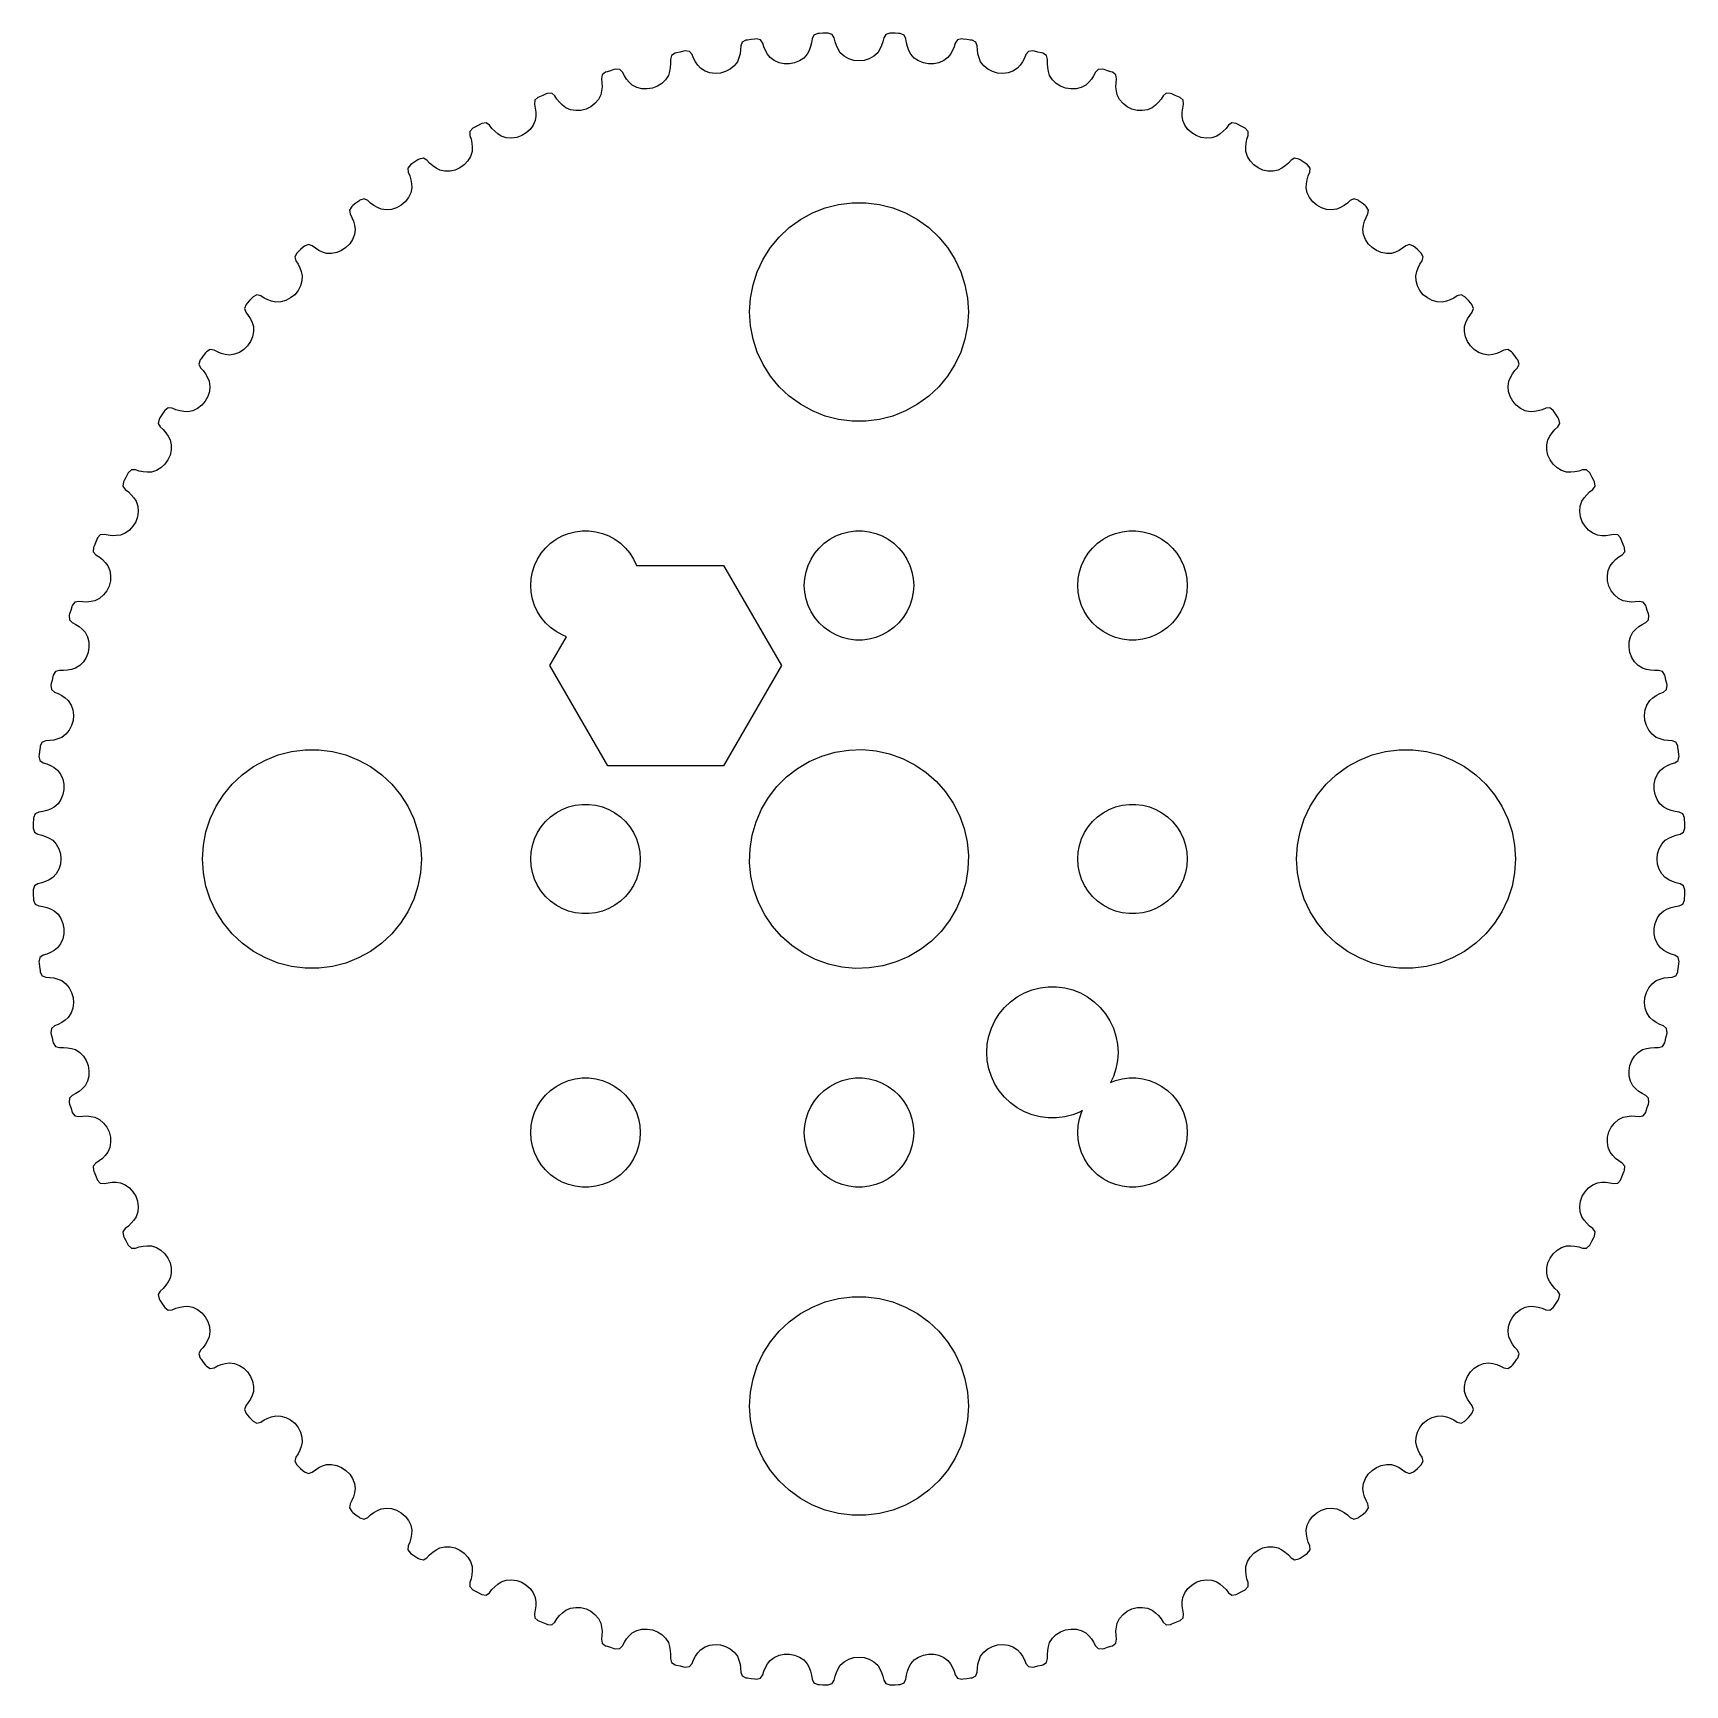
# Model space of a CAD drawing. Header units: metres. Extents: x -22.6 to 22.6, y 87.4 to 132.6.
import ezdxf

# ---------------------------------------------------------------- set-up
doc = ezdxf.new("R2010")
doc.units = ezdxf.units.M

msp = doc.modelspace()

# ---------------------------------------------------------------- linework, layer by layer
for p, q in [((-3.24211, 132.294), (-3.24538, 132.184)), ((-3.20282, 132.395), (-3.24211, 132.294)), ((-3.09868, 132.451), (-3.20282, 132.395)), ((-3.05629, 132.457), (-3.09868, 132.451)), ((-2.95828, 132.47), (-3.05629, 132.457)), ((-2.8602, 132.483), (-2.95828, 132.47)), ((-2.81775, 132.488), (-2.8602, 132.483)), ((-2.7025, 132.461), (-2.81775, 132.488)), ((-2.63837, 132.373), (-2.7025, 132.461)), ((-2.60666, 132.268), (-2.63837, 132.373)), ((-2.56207, 132.166), (-2.60666, 132.268)), ((-1.32585, 132.275), (-1.36507, 132.17)), ((-1.29961, 132.382), (-1.32585, 132.275)), ((-1.28676, 132.491), (-1.29961, 132.382)), ((-1.23875, 132.589), (-1.28676, 132.491)), ((-1.13011, 132.636), (-1.23875, 132.589)), ((-1.08739, 132.638), (-1.13011, 132.636)), ((-0.988602, 132.643), (-1.08739, 132.638)), ((-0.889786, 132.647), (-0.988602, 132.643)), ((-0.847031, 132.648), (-0.889786, 132.647)), ((-0.734589, 132.611), (-0.847031, 132.648)), ((-0.678375, 132.518), (-0.734589, 132.611)), ((-0.655991, 132.41), (-0.678375, 132.518)), ((-0.620392, 132.305), (-0.655991, 132.41)), ((-0.572189, 132.205), (-0.620392, 132.305)), ((0.620544, 132.305), (0.572357, 132.205)), ((0.656052, 132.41), (0.620544, 132.305)), ((0.678375, 132.518), (0.656052, 132.41)), ((0.734741, 132.611), (0.678375, 132.518)), ((0.847031, 132.648), (0.734741, 132.611)), ((0.889786, 132.647), (0.847031, 132.648)), ((0.988602, 132.643), (0.889786, 132.647)), ((1.08739, 132.638), (0.988602, 132.643)), ((1.13013, 132.636), (1.08739, 132.638)), ((1.23889, 132.589), (1.13013, 132.636)), ((1.28676, 132.491), (1.23889, 132.589)), ((1.29965, 132.382), (1.28676, 132.491)), ((1.326, 132.275), (1.29965, 132.382)), ((1.36525, 132.17), (1.326, 132.275)), ((2.60672, 132.268), (2.56223, 132.166)), ((2.63837, 132.373), (2.60672, 132.268)), ((2.70264, 132.461), (2.63837, 132.373)), ((2.81775, 132.488), (2.70264, 132.461)), ((2.8602, 132.483), (2.81775, 132.488)), ((2.95828, 132.47), (2.8602, 132.483)), ((3.05629, 132.457), (2.95828, 132.47)), ((3.09868, 132.451), (3.05629, 132.457)), ((3.20296, 132.395), (3.09868, 132.451)), ((3.24211, 132.294), (3.20296, 132.395)), ((3.24542, 132.184), (3.24211, 132.294)), ((-5.16644, 131.816), (-5.17365, 131.706)), ((-5.14252, 132.031), (-5.17279, 131.926)), ((-5.17279, 131.926), (-5.16644, 131.816)), ((-5.04366, 132.096), (-5.14252, 132.031)), ((-5.00195, 132.105), (-5.04366, 132.096)), ((-4.90544, 132.127), (-5.00195, 132.105)), ((-4.80885, 132.148), (-4.90544, 132.127)), ((-4.76701, 132.157), (-4.80885, 132.148)), ((-4.64984, 132.14), (-4.76701, 132.157)), ((-4.57828, 132.058), (-4.64984, 132.14)), ((-4.53749, 131.956), (-4.57828, 132.058)), ((-4.48425, 131.859), (-4.53749, 131.956)), ((-4.4193, 131.768), (-4.48425, 131.859)), ((-3.33492, 131.862), (-3.42226, 131.748)), ((-3.29213, 131.967), (-3.33492, 131.862)), ((-3.26216, 132.074), (-3.29213, 131.967)), ((-3.24538, 132.184), (-3.26216, 132.074)), ((-2.50528, 132.07), (-2.56207, 132.166)), ((-2.43695, 131.98), (-2.50528, 132.07)), ((-2.32304, 131.892), (-2.43695, 131.98)), ((-2.19287, 131.833), (-2.32304, 131.892)), ((-2.05231, 131.803), (-2.19287, 131.833)), ((-1.76482, 131.828), (-1.9073, 131.801)), ((-1.63171, 131.882), (-1.76482, 131.828)), ((-1.51381, 131.963), (-1.63171, 131.882)), ((-1.41684, 132.069), (-1.51381, 131.963)), ((-1.36507, 132.17), (-1.41684, 132.069)), ((-0.511993, 132.109), (-0.572189, 132.205)), ((-0.406158, 132.012), (-0.511993, 132.109)), ((-0.281647, 131.941), (-0.406158, 132.012)), ((-0.144287, 131.898), (-0.281647, 131.941)), ((0, 131.884), (-0.144287, 131.898)), ((0.144287, 131.898), (0, 131.884)), ((0.281647, 131.941), (0.144287, 131.898)), ((0.406158, 132.012), (0.281647, 131.941)), ((0.511993, 132.109), (0.406158, 132.012)), ((0.572357, 132.205), (0.511993, 132.109)), ((1.41684, 132.069), (1.36525, 132.17)), ((1.51381, 131.963), (1.41684, 132.069)), ((1.63171, 131.882), (1.51381, 131.963)), ((1.76482, 131.828), (1.63171, 131.882)), ((1.9073, 131.801), (1.76482, 131.828)), ((2.19287, 131.833), (2.05231, 131.803)), ((2.32304, 131.892), (2.19287, 131.833)), ((2.43695, 131.98), (2.32304, 131.892)), ((2.50545, 132.07), (2.43695, 131.98)), ((2.56223, 132.166), (2.50545, 132.07)), ((3.26231, 132.074), (3.24542, 132.184)), ((3.2923, 131.967), (3.26231, 132.074)), ((3.33492, 131.862), (3.2923, 131.967)), ((3.42226, 131.748), (3.33492, 131.862)), ((4.48441, 131.859), (4.41948, 131.768)), ((4.53755, 131.956), (4.48441, 131.859)), ((4.57828, 132.058), (4.53755, 131.956)), ((4.64998, 132.14), (4.57828, 132.058)), ((4.76701, 132.157), (4.64998, 132.14)), ((4.80885, 132.148), (4.76701, 132.157)), ((4.90544, 132.127), (4.80885, 132.148)), ((5.00195, 132.105), (4.90544, 132.127)), ((5.04366, 132.096), (5.00195, 132.105)), ((5.14264, 132.031), (5.04366, 132.096)), ((5.17279, 131.926), (5.14264, 132.031)), ((5.16649, 131.816), (5.17279, 131.926)), ((5.1738, 131.706), (5.16649, 131.816)), ((-7.04308, 131.499), (-7.0641, 131.392)), ((-7.0641, 131.392), (-7.0482, 131.283)), ((-6.95026, 131.572), (-7.04308, 131.499)), ((-6.90953, 131.585), (-6.95026, 131.572)), ((-6.81528, 131.615), (-6.90953, 131.585)), ((-6.7209, 131.645), (-6.81528, 131.615)), ((-6.68001, 131.657), (-6.7209, 131.645)), ((-6.56178, 131.651), (-6.68001, 131.657)), ((-6.48334, 131.575), (-6.56178, 131.651)), ((-6.43379, 131.477), (-6.48334, 131.575)), ((-6.37231, 131.385), (-6.43379, 131.477)), ((-6.2997, 131.3), (-6.37231, 131.385)), ((-5.30467, 131.367), (-5.40674, 131.266)), ((-5.2276, 131.488), (-5.30467, 131.367)), ((-5.19414, 131.596), (-5.2276, 131.488)), ((-5.17365, 131.706), (-5.19414, 131.596)), ((-4.34335, 131.684), (-4.4193, 131.768)), ((-4.22226, 131.607), (-4.34335, 131.684)), ((-4.08742, 131.559), (-4.22226, 131.607)), ((-3.94472, 131.541), (-4.08742, 131.559)), ((-3.80011, 131.552), (-3.94472, 131.541)), ((-3.66052, 131.591), (-3.80011, 131.552)), ((-3.53267, 131.657), (-3.66052, 131.591)), ((-3.42226, 131.748), (-3.53267, 131.657)), ((-1.9073, 131.801), (-2.05231, 131.803)), ((2.05231, 131.803), (1.9073, 131.801)), ((3.53267, 131.657), (3.42226, 131.748)), ((3.66052, 131.591), (3.53267, 131.657)), ((3.80011, 131.552), (3.66052, 131.591)), ((3.94472, 131.541), (3.80011, 131.552)), ((4.08742, 131.559), (3.94472, 131.541)), ((4.22226, 131.607), (4.08742, 131.559)), ((4.34335, 131.684), (4.22226, 131.607)), ((4.41948, 131.768), (4.34335, 131.684)), ((5.19431, 131.596), (5.1738, 131.706)), ((5.2276, 131.488), (5.19431, 131.596)), ((5.30467, 131.367), (5.2276, 131.488)), ((5.40674, 131.266), (5.30467, 131.367)), ((6.37247, 131.385), (6.29987, 131.3)), ((6.43384, 131.477), (6.37247, 131.385)), ((6.48334, 131.575), (6.43384, 131.477)), ((6.56192, 131.651), (6.48334, 131.575)), ((6.68001, 131.657), (6.56192, 131.651)), ((6.7209, 131.645), (6.68001, 131.657)), ((6.81528, 131.615), (6.7209, 131.645)), ((6.90953, 131.585), (6.81528, 131.615)), ((6.95026, 131.572), (6.90953, 131.585)), ((7.0432, 131.499), (6.95026, 131.572)), ((7.0641, 131.392), (7.0432, 131.499)), ((7.04825, 131.283), (7.0641, 131.392)), ((-8.67325, 130.939), (-8.76453, 130.901)), ((-8.5818, 130.977), (-8.67325, 130.939)), ((-8.54216, 130.993), (-8.5818, 130.977)), ((-8.4238, 130.996), (-8.54216, 130.993)), ((-8.33907, 130.928), (-8.4238, 130.996)), ((-8.28113, 130.834), (-8.33907, 130.928)), ((-7.08051, 130.951), (-7.14671, 130.823)), ((-7.05661, 131.061), (-7.08051, 130.951)), ((-7.04576, 131.172), (-7.05661, 131.061)), ((-7.0482, 131.283), (-7.04576, 131.172)), ((-6.21671, 131.223), (-6.2997, 131.3)), ((-6.08934, 131.156), (-6.21671, 131.223)), ((-5.95085, 131.121), (-6.08934, 131.156)), ((-5.8071, 131.115), (-5.95085, 131.121)), ((-5.66399, 131.138), (-5.8071, 131.115)), ((-5.52835, 131.19), (-5.66399, 131.138)), ((-5.40674, 131.266), (-5.52835, 131.19)), ((5.52835, 131.19), (5.40674, 131.266)), ((5.66399, 131.138), (5.52835, 131.19)), ((5.8071, 131.115), (5.66399, 131.138)), ((5.95085, 131.121), (5.8071, 131.115)), ((6.08934, 131.156), (5.95085, 131.121)), ((6.21671, 131.223), (6.08934, 131.156)), ((6.29987, 131.3), (6.21671, 131.223)), ((7.04591, 131.172), (7.04825, 131.283)), ((7.05676, 131.061), (7.04591, 131.172)), ((7.08051, 130.951), (7.05676, 131.061)), ((7.14671, 130.823), (7.08051, 130.951)), ((8.33907, 130.928), (8.28117, 130.834)), ((8.42393, 130.996), (8.33907, 130.928)), ((8.54216, 130.993), (8.42393, 130.996)), ((8.5818, 130.977), (8.54216, 130.993)), ((8.67325, 130.939), (8.5818, 130.977)), ((8.76453, 130.901), (8.67325, 130.939)), ((-8.89003, 130.803), (-8.90166, 130.695)), ((-8.90166, 130.695), (-8.87631, 130.588)), ((-8.80396, 130.884), (-8.89003, 130.803)), ((-8.87631, 130.588), (-8.86426, 130.478)), ((-8.86426, 130.478), (-8.86537, 130.366)), ((-8.76453, 130.901), (-8.80396, 130.884)), ((-8.21187, 130.748), (-8.28113, 130.834)), ((-8.13214, 130.67), (-8.21187, 130.748)), ((-8.04276, 130.6), (-8.13214, 130.67)), ((-7.91006, 130.545), (-8.04276, 130.6)), ((-7.769, 130.522), (-7.91006, 130.545)), ((-7.62529, 130.528), (-7.769, 130.522)), ((-7.48477, 130.564), (-7.62529, 130.528)), ((-7.35411, 130.627), (-7.48477, 130.564)), ((-7.23965, 130.714), (-7.35411, 130.627)), ((-7.14671, 130.823), (-7.23965, 130.714)), ((7.23965, 130.714), (7.14671, 130.823)), ((7.35411, 130.627), (7.23965, 130.714)), ((7.48477, 130.564), (7.35411, 130.627)), ((7.62529, 130.528), (7.48477, 130.564)), ((7.769, 130.522), (7.62529, 130.528)), ((7.91006, 130.545), (7.769, 130.522)), ((8.04276, 130.6), (7.91006, 130.545)), ((8.13231, 130.67), (8.04276, 130.6)), ((8.21202, 130.748), (8.13231, 130.67)), ((8.28117, 130.834), (8.21202, 130.748)), ((8.80396, 130.884), (8.76453, 130.901)), ((8.89015, 130.803), (8.80396, 130.884)), ((8.8644, 130.478), (8.87636, 130.588)), ((8.86552, 130.366), (8.8644, 130.478)), ((8.87636, 130.588), (8.90166, 130.695)), ((8.90166, 130.695), (8.89015, 130.803)), ((-10.5907, 130.038), (-10.6693, 129.949)), ((-10.5528, 130.058), (-10.5907, 130.038)), ((-10.4652, 130.103), (-10.5528, 130.058)), ((-10.3774, 130.149), (-10.4652, 130.103)), ((-10.3393, 130.168), (-10.3774, 130.149)), ((-10.2217, 130.182), (-10.3393, 130.168)), ((-10.1313, 130.121), (-10.2217, 130.182)), ((-10.0654, 130.033), (-10.1313, 130.121)), ((-9.98894, 129.953), (-10.0654, 130.033)), ((-9.01749, 130.005), (-9.1239, 129.908)), ((-8.93437, 130.121), (-9.01749, 130.005)), ((-8.87952, 130.254), (-8.93437, 130.121)), ((-8.86537, 130.366), (-8.87952, 130.254)), ((8.87952, 130.254), (8.86552, 130.366)), ((8.93437, 130.121), (8.87952, 130.254)), ((9.01749, 130.005), (8.93437, 130.121)), ((9.1239, 129.908), (9.01749, 130.005)), ((10.0655, 130.033), (9.98907, 129.953)), ((10.1313, 130.121), (10.0655, 130.033)), ((10.2218, 130.182), (10.1313, 130.121)), ((10.3393, 130.168), (10.2218, 130.182)), ((10.3774, 130.149), (10.3393, 130.168)), ((10.4652, 130.103), (10.3774, 130.149)), ((10.5528, 130.058), (10.4652, 130.103)), ((10.5907, 130.038), (10.5528, 130.058)), ((10.6694, 129.949), (10.5907, 130.038)), ((-10.6693, 129.949), (-10.6715, 129.84)), ((-10.6715, 129.84), (-10.6369, 129.736)), ((-10.6369, 129.736), (-10.6153, 129.627)), ((-10.6153, 129.627), (-10.6067, 129.516)), ((-9.90269, 129.882), (-9.98894, 129.953)), ((-9.80757, 129.821), (-9.90269, 129.882)), ((-9.67059, 129.778), (-9.80757, 129.821)), ((-9.52802, 129.766), (-9.67059, 129.778)), ((-9.38545, 129.786), (-9.52802, 129.766)), ((-9.24858, 129.834), (-9.38545, 129.786)), ((-9.1239, 129.908), (-9.24858, 129.834)), ((9.24858, 129.834), (9.1239, 129.908)), ((9.38545, 129.786), (9.24858, 129.834)), ((9.52802, 129.766), (9.38545, 129.786)), ((9.67059, 129.778), (9.52802, 129.766)), ((9.80757, 129.821), (9.67059, 129.778)), ((9.90285, 129.882), (9.80757, 129.821)), ((9.98907, 129.953), (9.90285, 129.882)), ((10.6068, 129.516), (10.6154, 129.627)), ((10.6154, 129.627), (10.6369, 129.736)), ((10.6369, 129.736), (10.6715, 129.84)), ((10.6715, 129.84), (10.6694, 129.949)), ((-12.1775, 129.115), (-12.2608, 129.062)), ((-12.094, 129.168), (-12.1775, 129.115)), ((-12.0578, 129.191), (-12.094, 129.168)), ((-11.9418, 129.215), (-12.0578, 129.191)), ((-11.8465, 129.162), (-11.9418, 129.215)), ((-11.7731, 129.08), (-11.8465, 129.162)), ((-10.7267, 129.142), (-10.8242, 129.037)), ((-10.654, 129.266), (-10.7267, 129.142)), ((-10.6109, 129.403), (-10.654, 129.266)), ((-10.6067, 129.516), (-10.6109, 129.403)), ((10.6109, 129.403), (10.6068, 129.516)), ((10.654, 129.266), (10.6109, 129.403)), ((10.7267, 129.142), (10.654, 129.266)), ((10.8242, 129.037), (10.7267, 129.142)), ((11.8465, 129.162), (11.7732, 129.08)), ((11.9419, 129.215), (11.8465, 129.162)), ((12.0578, 129.191), (11.9419, 129.215)), ((12.094, 129.168), (12.0578, 129.191)), ((12.1775, 129.115), (12.094, 129.168)), ((12.2608, 129.062), (12.1775, 129.115)), ((-12.2967, 129.038), (-12.3674, 128.943)), ((-12.3674, 128.943), (-12.3601, 128.835)), ((-12.3601, 128.835), (-12.3165, 128.734)), ((-12.3165, 128.734), (-12.2855, 128.627)), ((-12.2608, 129.062), (-12.2967, 129.038)), ((-11.69, 129.007), (-11.7731, 129.08)), ((-11.5979, 128.944), (-11.69, 129.007)), ((-11.4978, 128.891), (-11.5979, 128.944)), ((-11.3575, 128.859), (-11.4978, 128.891)), ((-11.2145, 128.861), (-11.3575, 128.859)), ((-11.0742, 128.892), (-11.2145, 128.861)), ((-10.942, 128.952), (-11.0742, 128.892)), ((-10.8242, 129.037), (-10.942, 128.952)), ((10.942, 128.952), (10.8242, 129.037)), ((11.0742, 128.892), (10.942, 128.952)), ((11.2145, 128.861), (11.0742, 128.892)), ((11.3575, 128.859), (11.2145, 128.861)), ((11.4978, 128.891), (11.3575, 128.859)), ((11.598, 128.944), (11.4978, 128.891)), ((11.6901, 129.007), (11.598, 128.944)), ((11.7732, 129.08), (11.6901, 129.007)), ((12.2967, 129.038), (12.2608, 129.062)), ((12.2857, 128.627), (12.3165, 128.734)), ((12.3675, 128.943), (12.2967, 129.038)), ((12.3165, 128.734), (12.3601, 128.835)), ((12.3601, 128.835), (12.3675, 128.943)), ((-12.2926, 128.264), (-12.3542, 128.135)), ((-12.2616, 128.404), (-12.2926, 128.264)), ((-12.2855, 128.627), (-12.2672, 128.517)), ((-12.2672, 128.517), (-12.2616, 128.404)), ((12.2616, 128.404), (12.2674, 128.517)), ((12.2926, 128.264), (12.2616, 128.404)), ((12.2674, 128.517), (12.2857, 128.627)), ((12.3542, 128.135), (12.2926, 128.264)), ((-13.9093, 127.894), (-13.9714, 127.794)), ((-13.9714, 127.794), (-13.9546, 127.686)), ((-13.8755, 127.92), (-13.9093, 127.894)), ((-13.7971, 127.981), (-13.8755, 127.92)), ((-13.7186, 128.041), (-13.7971, 127.981)), ((-13.6844, 128.067), (-13.7186, 128.041)), ((-13.571, 128.101), (-13.6844, 128.067)), ((-13.4715, 128.057), (-13.571, 128.101)), ((-13.3912, 127.981), (-13.4715, 128.057)), ((-13.302, 127.916), (-13.3912, 127.981)), ((-13.2048, 127.861), (-13.302, 127.916)), ((-13.1004, 127.817), (-13.2048, 127.861)), ((-12.958, 127.798), (-13.1004, 127.817)), ((-12.8157, 127.812), (-12.958, 127.798)), ((-12.6786, 127.855), (-12.8157, 127.812)), ((-12.5522, 127.926), (-12.6786, 127.855)), ((-12.4422, 128.021), (-12.5522, 127.926)), ((-12.3542, 128.135), (-12.4422, 128.021)), ((-1.27733, 127.714), (-0.927048, 127.853)), ((-0.927048, 127.853), (-0.562134, 127.947)), ((-0.562134, 127.947), (-0.18837, 127.994)), ((-0.18837, 127.994), (0.18837, 127.994)), ((0.18837, 127.994), (0.562134, 127.947)), ((0.562134, 127.947), (0.927048, 127.853)), ((0.927048, 127.853), (1.27733, 127.714)), ((12.4422, 128.021), (12.3542, 128.135)), ((12.5522, 127.926), (12.4422, 128.021)), ((12.6786, 127.855), (12.5522, 127.926)), ((12.8157, 127.812), (12.6786, 127.855)), ((12.958, 127.798), (12.8157, 127.812)), ((13.1004, 127.817), (12.958, 127.798)), ((13.205, 127.861), (13.1004, 127.817)), ((13.3022, 127.916), (13.205, 127.861)), ((13.3913, 127.981), (13.3022, 127.916)), ((13.4715, 128.057), (13.3913, 127.981)), ((13.5712, 128.101), (13.4715, 128.057)), ((13.6844, 128.067), (13.5712, 128.101)), ((13.7186, 128.041), (13.6844, 128.067)), ((13.7971, 127.981), (13.7186, 128.041)), ((13.8755, 127.92), (13.7971, 127.981)), ((13.9093, 127.894), (13.8755, 127.92)), ((13.9715, 127.793), (13.9093, 127.894)), ((13.9546, 127.686), (13.9715, 127.793)), ((-13.9546, 127.686), (-13.9023, 127.589)), ((-13.9023, 127.589), (-13.8623, 127.486)), ((-13.8623, 127.486), (-13.8345, 127.378)), ((-13.8345, 127.378), (-13.819, 127.265)), ((-2.1869, 127.054), (-1.91226, 127.312)), ((-1.91226, 127.312), (-1.60747, 127.533)), ((-1.60747, 127.533), (-1.27733, 127.714)), ((1.27733, 127.714), (1.60747, 127.533)), ((1.60747, 127.533), (1.91226, 127.312)), ((1.91226, 127.312), (2.1869, 127.054)), ((13.819, 127.265), (13.8346, 127.378)), ((13.8346, 127.378), (13.8624, 127.486)), ((13.8624, 127.486), (13.9024, 127.589)), ((13.9024, 127.589), (13.9546, 127.686)), ((-15.097, 126.849), (-15.207, 126.805)), ((-14.9939, 126.814), (-15.097, 126.849)), ((-13.9655, 126.868), (-14.0668, 126.764)), ((-13.8878, 126.989), (-13.9655, 126.868)), ((-13.8376, 127.123), (-13.8878, 126.989)), ((-13.819, 127.265), (-13.8376, 127.123)), ((-2.42705, 126.763), (-2.1869, 127.054)), ((2.1869, 127.054), (2.42705, 126.763)), ((13.8376, 127.123), (13.819, 127.265)), ((13.8878, 126.989), (13.8376, 127.123)), ((13.9655, 126.868), (13.8878, 126.989)), ((14.0668, 126.764), (13.9655, 126.868)), ((15.0971, 126.849), (14.9939, 126.814)), ((15.207, 126.805), (15.0971, 126.849)), ((-15.4159, 126.614), (-15.469, 126.508)), ((-15.469, 126.508), (-15.4429, 126.402)), ((-15.4429, 126.402), (-15.3824, 126.31)), ((-15.3845, 126.643), (-15.4159, 126.614)), ((-15.3118, 126.71), (-15.3845, 126.643)), ((-15.2387, 126.777), (-15.3118, 126.71)), ((-15.207, 126.805), (-15.2387, 126.777)), ((-14.9074, 126.745), (-14.9939, 126.814)), ((-14.8129, 126.688), (-14.9074, 126.745)), ((-14.7112, 126.642), (-14.8129, 126.688)), ((-14.6034, 126.607), (-14.7112, 126.642)), ((-14.4599, 126.601), (-14.6034, 126.607)), ((-14.3193, 126.627), (-14.4599, 126.601)), ((-14.1866, 126.682), (-14.3193, 126.627)), ((-14.0668, 126.764), (-14.1866, 126.682)), ((-2.78932, 126.104), (-2.62891, 126.445)), ((-2.62891, 126.445), (-2.42705, 126.763)), ((2.42705, 126.763), (2.62891, 126.445)), ((2.62891, 126.445), (2.78932, 126.104)), ((14.1866, 126.682), (14.0668, 126.764)), ((14.3193, 126.627), (14.1866, 126.682)), ((14.4599, 126.601), (14.3193, 126.627)), ((14.6034, 126.607), (14.4599, 126.601)), ((14.7114, 126.642), (14.6034, 126.607)), ((14.813, 126.688), (14.7114, 126.642)), ((14.9075, 126.745), (14.813, 126.688)), ((14.9939, 126.814), (14.9075, 126.745)), ((15.2387, 126.777), (15.207, 126.805)), ((15.3118, 126.71), (15.2387, 126.777)), ((15.3845, 126.643), (15.3118, 126.71)), ((15.3824, 126.31), (15.4429, 126.402)), ((15.4159, 126.614), (15.3845, 126.643)), ((15.4691, 126.508), (15.4159, 126.614)), ((15.4429, 126.402), (15.4691, 126.508)), ((-15.3824, 126.31), (-15.3335, 126.211)), ((-15.3335, 126.211), (-15.2964, 126.106)), ((-15.2964, 126.106), (-15.2712, 125.995)), ((-15.2712, 125.995), (-15.2773, 125.852)), ((-2.90575, 125.746), (-2.78932, 126.104)), ((2.78932, 126.104), (2.90575, 125.746)), ((15.2712, 125.995), (15.2965, 126.106)), ((15.2773, 125.852), (15.2712, 125.995)), ((15.2965, 126.106), (15.3336, 126.211)), ((15.3336, 126.211), (15.3824, 126.31)), ((-15.4743, 125.474), (-15.5866, 125.383)), ((-15.3825, 125.587), (-15.4743, 125.474)), ((-15.3156, 125.714), (-15.3825, 125.587)), ((-15.2773, 125.852), (-15.3156, 125.714)), ((-2.97633, 125.376), (-2.90575, 125.746)), ((2.90575, 125.746), (2.97633, 125.376)), ((15.3156, 125.714), (15.2773, 125.852)), ((15.3825, 125.587), (15.3156, 125.714)), ((15.4743, 125.474), (15.3825, 125.587)), ((15.5866, 125.383), (15.4743, 125.474)), ((-16.8052, 125.207), (-16.8489, 125.097)), ((-16.8489, 125.097), (-16.8137, 124.994)), ((-16.7765, 125.239), (-16.8052, 125.207)), ((-16.7099, 125.312), (-16.7765, 125.239)), ((-16.6429, 125.385), (-16.7099, 125.312)), ((-16.6138, 125.416), (-16.6429, 125.385)), ((-16.508, 125.469), (-16.6138, 125.416)), ((-16.4023, 125.443), (-16.508, 125.469)), ((-16.3102, 125.382), (-16.4023, 125.443)), ((-16.211, 125.334), (-16.3102, 125.382)), ((-16.1057, 125.296), (-16.211, 125.334)), ((-15.9953, 125.271), (-16.1057, 125.296)), ((-15.8517, 125.277), (-15.9953, 125.271)), ((-15.7139, 125.316), (-15.8517, 125.277)), ((-15.5866, 125.383), (-15.7139, 125.316)), ((-3, 125), (-2.97633, 125.376)), ((2.97633, 125.376), (3, 125)), ((15.7139, 125.316), (15.5866, 125.383)), ((15.8517, 125.277), (15.7139, 125.316)), ((15.9953, 125.271), (15.8517, 125.277)), ((16.1058, 125.296), (15.9953, 125.271)), ((16.2111, 125.334), (16.1058, 125.296)), ((16.3102, 125.382), (16.2111, 125.334)), ((16.4023, 125.443), (16.3102, 125.382)), ((16.5081, 125.469), (16.4023, 125.443)), ((16.6138, 125.416), (16.5081, 125.469)), ((16.6429, 125.385), (16.6138, 125.416)), ((16.7099, 125.312), (16.6429, 125.385)), ((16.7765, 125.239), (16.7099, 125.312)), ((16.8052, 125.207), (16.7765, 125.239)), ((16.849, 125.097), (16.8052, 125.207)), ((16.8137, 124.994), (16.849, 125.097)), ((-16.8137, 124.994), (-16.7454, 124.907)), ((-16.7454, 124.907), (-16.688, 124.813)), ((-16.688, 124.813), (-16.6419, 124.711)), ((-16.6419, 124.711), (-16.6071, 124.603)), ((-16.6071, 124.603), (-16.6008, 124.46)), ((-2.97633, 124.624), (-3, 125)), ((-2.90575, 124.254), (-2.97633, 124.624)), ((2.97633, 124.624), (2.90575, 124.254)), ((3, 125), (2.97633, 124.624)), ((16.6008, 124.46), (16.6071, 124.603)), ((16.6071, 124.603), (16.642, 124.711)), ((16.642, 124.711), (16.6882, 124.813)), ((16.6882, 124.813), (16.7454, 124.907)), ((16.7454, 124.907), (16.8137, 124.994)), ((-16.6824, 124.187), (-16.7641, 124.067)), ((-16.6269, 124.319), (-16.6824, 124.187)), ((-16.6008, 124.46), (-16.6269, 124.319)), ((-2.78932, 123.896), (-2.90575, 124.254)), ((2.90575, 124.254), (2.78932, 123.896)), ((16.6269, 124.319), (16.6008, 124.46)), ((16.6824, 124.187), (16.6269, 124.319)), ((16.7641, 124.067), (16.6824, 124.187)), ((-18.0667, 123.684), (-18.1006, 123.571)), ((-18.0408, 123.719), (-18.0667, 123.684)), ((-17.9808, 123.797), (-18.0408, 123.719)), ((-17.9204, 123.875), (-17.9808, 123.797)), ((-17.8941, 123.909), (-17.9204, 123.875)), ((-17.7934, 123.971), (-17.8941, 123.909)), ((-17.6858, 123.955), (-17.7934, 123.971)), ((-17.5888, 123.902), (-17.6858, 123.955)), ((-17.4857, 123.862), (-17.5888, 123.902)), ((-17.3776, 123.835), (-17.4857, 123.862)), ((-17.2654, 123.819), (-17.3776, 123.835)), ((-17.1229, 123.838), (-17.2654, 123.819)), ((-16.989, 123.888), (-17.1229, 123.838)), ((-16.8679, 123.966), (-16.989, 123.888)), ((-16.7641, 124.067), (-16.8679, 123.966)), ((-2.62891, 123.555), (-2.78932, 123.896)), ((2.78932, 123.896), (2.62891, 123.555)), ((16.8679, 123.966), (16.7641, 124.067)), ((16.989, 123.888), (16.8679, 123.966)), ((17.1229, 123.838), (16.989, 123.888)), ((17.2654, 123.819), (17.1229, 123.838)), ((17.3777, 123.834), (17.2654, 123.819)), ((17.4858, 123.862), (17.3777, 123.834)), ((17.5888, 123.902), (17.4858, 123.862)), ((17.6858, 123.955), (17.5888, 123.902)), ((17.7935, 123.971), (17.6858, 123.955)), ((17.8941, 123.909), (17.7935, 123.971)), ((17.9204, 123.875), (17.8941, 123.909)), ((17.9808, 123.797), (17.9204, 123.875)), ((18.0408, 123.719), (17.9808, 123.797)), ((18.0667, 123.684), (18.0408, 123.719)), ((18.1007, 123.571), (18.0667, 123.684)), ((-18.1006, 123.571), (-18.0565, 123.471)), ((-18.0565, 123.471), (-17.9809, 123.391)), ((-17.9809, 123.391), (-17.9156, 123.302)), ((-17.9156, 123.302), (-17.8607, 123.205)), ((-2.42705, 123.237), (-2.62891, 123.555)), ((-2.1869, 122.946), (-2.42705, 123.237)), ((2.42705, 123.237), (2.1869, 122.946)), ((2.62891, 123.555), (2.42705, 123.237)), ((17.8608, 123.205), (17.9157, 123.302)), ((17.9157, 123.302), (17.981, 123.391)), ((17.981, 123.391), (18.0565, 123.471)), ((18.0565, 123.471), (18.1007, 123.571)), ((-17.8607, 123.205), (-17.8167, 123.1)), ((-17.8116, 122.816), (-17.8554, 122.679)), ((-17.8167, 123.1), (-17.7978, 122.958)), ((-17.7978, 122.958), (-17.8116, 122.816)), ((-1.91226, 122.688), (-2.1869, 122.946)), ((2.1869, 122.946), (1.91226, 122.688)), ((17.7978, 122.958), (17.8167, 123.1)), ((17.8116, 122.816), (17.7978, 122.958)), ((17.8554, 122.679), (17.8116, 122.816)), ((17.8167, 123.1), (17.8608, 123.205)), ((-18.9434, 122.368), (-19.0383, 122.297)), ((-18.8347, 122.36), (-18.9434, 122.368)), ((-18.7335, 122.317), (-18.8347, 122.36)), ((-18.6274, 122.286), (-18.7335, 122.317)), ((-18.1347, 122.354), (-18.2638, 122.293)), ((-18.0209, 122.442), (-18.1347, 122.354)), ((-17.9263, 122.552), (-18.0209, 122.442)), ((-17.8554, 122.679), (-17.9263, 122.552)), ((-1.60747, 122.467), (-1.91226, 122.688)), ((-1.27733, 122.286), (-1.60747, 122.467)), ((1.60747, 122.467), (1.27733, 122.286)), ((1.91226, 122.688), (1.60747, 122.467)), ((17.9263, 122.552), (17.8554, 122.679)), ((18.0209, 122.442), (17.9263, 122.552)), ((18.1347, 122.354), (18.0209, 122.442)), ((18.2638, 122.293), (18.1347, 122.354)), ((18.7335, 122.316), (18.6275, 122.286)), ((18.8347, 122.36), (18.7335, 122.316)), ((18.9435, 122.367), (18.8347, 122.36)), ((19.0383, 122.297), (18.9435, 122.367)), ((-19.1906, 122.058), (-19.2146, 121.942)), ((-19.2146, 121.942), (-19.1619, 121.846)), ((-19.1678, 122.094), (-19.1906, 122.058)), ((-19.1149, 122.178), (-19.1678, 122.094)), ((-19.0616, 122.261), (-19.1149, 122.178)), ((-19.0383, 122.297), (-19.0616, 122.261)), ((-18.5172, 122.267), (-18.6274, 122.286)), ((-18.4041, 122.262), (-18.5172, 122.267)), ((-18.2638, 122.293), (-18.4041, 122.262)), ((-0.927048, 122.147), (-1.27733, 122.286)), ((-0.562134, 122.053), (-0.927048, 122.147)), ((-0.18837, 122.006), (-0.562134, 122.053)), ((0.18837, 122.006), (-0.18837, 122.006)), ((0.562134, 122.053), (0.18837, 122.006)), ((0.927048, 122.147), (0.562134, 122.053)), ((1.27733, 122.286), (0.927048, 122.147)), ((18.4041, 122.262), (18.2638, 122.293)), ((18.5173, 122.267), (18.4041, 122.262)), ((18.6275, 122.286), (18.5173, 122.267)), ((19.0616, 122.261), (19.0383, 122.297)), ((19.1149, 122.178), (19.0616, 122.261)), ((19.1678, 122.094), (19.1149, 122.178)), ((19.1619, 121.846), (19.2146, 121.942)), ((19.1906, 122.058), (19.1678, 122.094)), ((19.2146, 121.942), (19.1906, 122.058)), ((-19.1619, 121.846), (-19.0797, 121.773)), ((-19.0797, 121.773), (-19.0068, 121.69)), ((-19.0068, 121.69), (-18.9437, 121.598)), ((-18.9437, 121.598), (-18.8907, 121.498)), ((-18.8907, 121.498), (-18.8595, 121.358)), ((18.8595, 121.358), (18.8907, 121.498)), ((18.8907, 121.498), (18.9438, 121.598)), ((18.9438, 121.598), (19.0069, 121.69)), ((19.0069, 121.69), (19.0797, 121.773)), ((19.0797, 121.773), (19.1619, 121.846)), ((-18.8925, 121.074), (-18.9521, 120.942)), ((-18.8608, 121.215), (-18.8925, 121.074)), ((-18.8595, 121.358), (-18.8608, 121.215)), ((18.8608, 121.215), (18.8595, 121.358)), ((18.8925, 121.074), (18.8608, 121.215)), ((18.9521, 120.942), (18.8925, 121.074)), ((-20.0576, 120.553), (-20.1035, 120.465)), ((-20.0376, 120.591), (-20.0576, 120.553)), ((-19.9492, 120.669), (-20.0376, 120.591)), ((-19.8403, 120.671), (-19.9492, 120.669)), ((-19.7357, 120.637), (-19.8403, 120.671)), ((-19.6272, 120.615), (-19.7357, 120.637)), ((-19.5159, 120.607), (-19.6272, 120.615)), ((-19.4027, 120.611), (-19.5159, 120.607)), ((-19.2657, 120.654), (-19.4027, 120.611)), ((-19.1425, 120.727), (-19.2657, 120.654)), ((-19.0368, 120.824), (-19.1425, 120.727)), ((-18.9521, 120.942), (-19.0368, 120.824)), ((19.0368, 120.824), (18.9521, 120.942)), ((19.1425, 120.727), (19.0368, 120.824)), ((19.2657, 120.654), (19.1425, 120.727)), ((19.4027, 120.611), (19.2657, 120.654)), ((19.516, 120.607), (19.4027, 120.611)), ((19.6273, 120.615), (19.516, 120.607)), ((19.7357, 120.637), (19.6273, 120.615)), ((19.8403, 120.671), (19.7357, 120.637)), ((19.9493, 120.669), (19.8403, 120.671)), ((20.0376, 120.591), (19.9493, 120.669)), ((20.0576, 120.553), (20.0376, 120.591)), ((20.1035, 120.465), (20.0576, 120.553)), ((-20.1685, 120.339), (-20.1822, 120.222)), ((-20.1822, 120.222), (-20.1215, 120.131)), ((-20.149, 120.377), (-20.1685, 120.339)), ((-20.1035, 120.465), (-20.149, 120.377)), ((-20.1215, 120.131), (-20.0331, 120.065)), ((-20.0331, 120.065), (-19.9533, 119.989)), ((19.9534, 119.989), (20.0332, 120.065)), ((20.0332, 120.065), (20.1215, 120.131)), ((20.149, 120.377), (20.1035, 120.465)), ((20.1215, 120.131), (20.1823, 120.222)), ((20.1685, 120.339), (20.149, 120.377)), ((20.1823, 120.222), (20.1685, 120.339)), ((-19.9533, 119.989), (-19.8824, 119.903)), ((-19.8824, 119.903), (-19.8209, 119.808)), ((-19.8209, 119.808), (-19.7776, 119.671)), ((-19.7776, 119.671), (-19.7664, 119.528)), ((19.7664, 119.528), (19.7776, 119.671)), ((19.7776, 119.671), (19.8209, 119.808)), ((19.8209, 119.808), (19.8825, 119.903)), ((19.8825, 119.903), (19.9534, 119.989)), ((-19.8336, 119.249), (-19.9077, 119.124)), ((-19.7858, 119.385), (-19.8336, 119.249)), ((-19.7664, 119.528), (-19.7858, 119.385)), ((19.7858, 119.385), (19.7664, 119.528)), ((19.8336, 119.249), (19.7858, 119.385)), ((19.9077, 119.124), (19.8336, 119.249)), ((-20.901, 118.765), (-20.9391, 118.673)), ((-20.8844, 118.804), (-20.901, 118.765)), ((-20.8032, 118.89), (-20.8844, 118.804)), ((-20.6949, 118.902), (-20.8032, 118.89)), ((-20.5876, 118.876), (-20.6949, 118.902)), ((-20.4778, 118.864), (-20.5876, 118.876)), ((-20.3661, 118.866), (-20.4778, 118.864)), ((-20.2537, 118.88), (-20.3661, 118.866)), ((-20.1209, 118.934), (-20.2537, 118.88)), ((-20.0045, 119.017), (-20.1209, 118.934)), ((-19.9077, 119.124), (-20.0045, 119.017)), ((-8.45613, 118.656), (-8.30373, 118.766)), ((-8.30373, 118.766), (-8.13866, 118.857)), ((-8.13866, 118.857), (-7.96352, 118.927)), ((-7.96352, 118.927), (-7.78107, 118.973)), ((-7.78107, 118.973), (-7.59418, 118.997)), ((-7.59418, 118.997), (-7.40581, 118.997)), ((-7.40581, 118.997), (-7.21892, 118.973)), ((-7.21892, 118.973), (-7.03647, 118.927)), ((-7.03647, 118.927), (-6.86133, 118.857)), ((-6.86133, 118.857), (-6.69626, 118.766)), ((-6.69626, 118.766), (-6.54385, 118.656)), ((-0.956131, 118.656), (-0.803726, 118.766)), ((-0.803726, 118.766), (-0.638657, 118.857)), ((-0.638657, 118.857), (-0.463516, 118.927)), ((-0.463516, 118.927), (-0.281067, 118.973)), ((-0.281067, 118.973), (-0.094177, 118.997)), ((-0.094177, 118.997), (0.094177, 118.997)), ((0.094177, 118.997), (0.281067, 118.973)), ((0.281067, 118.973), (0.463516, 118.927)), ((0.463516, 118.927), (0.638657, 118.857)), ((0.638657, 118.857), (0.803726, 118.766)), ((0.803726, 118.766), (0.956131, 118.656)), ((6.54385, 118.656), (6.69626, 118.766)), ((6.69626, 118.766), (6.86133, 118.857)), ((6.86133, 118.857), (7.03647, 118.927)), ((7.03647, 118.927), (7.21892, 118.973)), ((7.21892, 118.973), (7.40581, 118.997)), ((7.40581, 118.997), (7.59418, 118.997)), ((7.59418, 118.997), (7.78107, 118.973)), ((7.78107, 118.973), (7.96352, 118.927)), ((7.96352, 118.927), (8.13866, 118.857)), ((8.13866, 118.857), (8.30373, 118.766)), ((8.30373, 118.766), (8.45613, 118.656)), ((20.0045, 119.017), (19.9077, 119.124)), ((20.1209, 118.934), (20.0045, 119.017)), ((20.2537, 118.88), (20.1209, 118.934)), ((20.3662, 118.865), (20.2537, 118.88)), ((20.4778, 118.864), (20.3662, 118.865)), ((20.5877, 118.876), (20.4778, 118.864)), ((20.6949, 118.902), (20.5877, 118.876)), ((20.8033, 118.89), (20.6949, 118.902)), ((20.8844, 118.804), (20.8033, 118.89)), ((20.901, 118.765), (20.8844, 118.804)), ((20.9391, 118.673), (20.901, 118.765)), ((-20.9928, 118.542), (-20.9963, 118.424)), ((-20.9963, 118.424), (-20.9279, 118.339)), ((-20.9767, 118.582), (-20.9928, 118.542)), ((-20.9391, 118.673), (-20.9767, 118.582)), ((-20.9279, 118.339), (-20.8342, 118.281)), ((-20.8342, 118.281), (-20.748, 118.212)), ((-8.81445, 118.223), (-8.71352, 118.382)), ((-8.71352, 118.382), (-8.59344, 118.527)), ((-8.59344, 118.527), (-8.45613, 118.656)), ((-6.54385, 118.656), (-6.40654, 118.527)), ((-6.40654, 118.527), (-6.28647, 118.382)), ((-6.28647, 118.382), (-6.18553, 118.223)), ((-1.31445, 118.223), (-1.21352, 118.382)), ((-1.21352, 118.382), (-1.09344, 118.527)), ((-1.09344, 118.527), (-0.956131, 118.656)), ((0.956131, 118.656), (1.09344, 118.527)), ((1.09344, 118.527), (1.21352, 118.382)), ((1.21352, 118.382), (1.31445, 118.223)), ((6.18553, 118.223), (6.28647, 118.382)), ((6.28647, 118.382), (6.40654, 118.527)), ((6.40654, 118.527), (6.54385, 118.656)), ((8.45613, 118.656), (8.59344, 118.527)), ((8.59344, 118.527), (8.71352, 118.382)), ((8.71352, 118.382), (8.81445, 118.223)), ((20.748, 118.212), (20.8342, 118.281)), ((20.8342, 118.281), (20.9279, 118.339)), ((20.9279, 118.339), (20.9964, 118.424)), ((20.9767, 118.582), (20.9391, 118.673)), ((20.9928, 118.542), (20.9767, 118.582)), ((20.9964, 118.424), (20.9928, 118.542)), ((-20.748, 118.212), (-20.6698, 118.132)), ((-20.6698, 118.132), (-20.6003, 118.043)), ((-20.6003, 118.043), (-20.5452, 117.91)), ((-20.5452, 117.91), (-20.5217, 117.769)), ((-8.98816, 117.688), (-8.95287, 117.873)), ((-8.95287, 117.873), (-8.89465, 118.052)), ((-8.89465, 118.052), (-8.81445, 118.223)), ((-6.18553, 118.223), (-6.10533, 118.052)), ((-6.10533, 118.052), (-6.10504, 118.051)), ((-6.10504, 118.051), (-3.71625, 118.051)), ((-3.71625, 118.051), (-2.1295, 115.303)), ((-1.48816, 117.688), (-1.45287, 117.873)), ((-1.45287, 117.873), (-1.39465, 118.052)), ((-1.39465, 118.052), (-1.31445, 118.223)), ((1.31445, 118.223), (1.39465, 118.052)), ((1.39465, 118.052), (1.45287, 117.873)), ((1.45287, 117.873), (1.48816, 117.688)), ((6.01183, 117.688), (6.04712, 117.873)), ((6.04712, 117.873), (6.10533, 118.052)), ((6.10533, 118.052), (6.18553, 118.223)), ((8.81445, 118.223), (8.89465, 118.052)), ((8.89465, 118.052), (8.95287, 117.873)), ((8.95287, 117.873), (8.98816, 117.688)), ((20.5217, 117.769), (20.5452, 117.91)), ((20.5452, 117.91), (20.6003, 118.043)), ((20.6003, 118.043), (20.6699, 118.132)), ((20.6699, 118.132), (20.748, 118.212)), ((-20.6272, 117.354), (-20.7143, 117.24)), ((-20.5642, 117.485), (-20.6272, 117.354)), ((-20.5285, 117.625), (-20.5642, 117.485)), ((-20.5217, 117.769), (-20.5285, 117.625)), ((-9, 117.5), (-8.98816, 117.688)), ((-8.98816, 117.312), (-9, 117.5)), ((-1.5, 117.5), (-1.48816, 117.688)), ((-1.48816, 117.312), (-1.5, 117.5)), ((1.48816, 117.688), (1.5, 117.5)), ((1.5, 117.5), (1.48816, 117.312)), ((6, 117.5), (6.01183, 117.688)), ((6.01183, 117.312), (6, 117.5)), ((8.98816, 117.688), (9, 117.5)), ((9, 117.5), (8.98816, 117.312)), ((20.5285, 117.625), (20.5217, 117.769)), ((20.5642, 117.485), (20.5285, 117.625)), ((20.6272, 117.354), (20.5642, 117.485)), ((20.7143, 117.24), (20.6272, 117.354)), ((-21.5854, 116.91), (-21.6153, 116.815)), ((-21.5723, 116.95), (-21.5854, 116.91)), ((-21.4989, 117.043), (-21.5723, 116.95)), ((-21.392, 117.064), (-21.4989, 117.043)), ((-21.2829, 117.048), (-21.392, 117.064)), ((-21.1724, 117.046), (-21.2829, 117.048)), ((-21.0613, 117.057), (-21.1724, 117.046)), ((-20.9505, 117.081), (-21.0613, 117.057)), ((-20.823, 117.147), (-20.9505, 117.081)), ((-20.7143, 117.24), (-20.823, 117.147)), ((-8.95287, 117.127), (-8.98816, 117.312)), ((-8.89465, 116.948), (-8.95287, 117.127)), ((-8.81445, 116.777), (-8.89465, 116.948)), ((-1.45287, 117.127), (-1.48816, 117.312)), ((-1.39465, 116.948), (-1.45287, 117.127)), ((-1.31445, 116.777), (-1.39465, 116.948)), ((1.39465, 116.948), (1.31445, 116.777)), ((1.45287, 117.127), (1.39465, 116.948)), ((1.48816, 117.312), (1.45287, 117.127)), ((6.04712, 117.127), (6.01183, 117.312)), ((6.10533, 116.948), (6.04712, 117.127)), ((6.18553, 116.777), (6.10533, 116.948)), ((8.89465, 116.948), (8.81445, 116.777)), ((8.95287, 117.127), (8.89465, 116.948)), ((8.98816, 117.312), (8.95287, 117.127)), ((20.823, 117.147), (20.7143, 117.24)), ((20.9505, 117.081), (20.823, 117.147)), ((21.0614, 117.057), (20.9505, 117.081)), ((21.1725, 117.046), (21.0614, 117.057)), ((21.2829, 117.048), (21.1725, 117.046)), ((21.392, 117.064), (21.2829, 117.048)), ((21.4989, 117.043), (21.392, 117.064)), ((21.5723, 116.95), (21.4989, 117.043)), ((21.5854, 116.91), (21.5723, 116.95)), ((21.6153, 116.815), (21.5854, 116.91)), ((-21.6449, 116.721), (-21.6575, 116.68)), ((-21.6575, 116.68), (-21.6506, 116.562)), ((-21.6506, 116.562), (-21.5751, 116.483)), ((-21.6153, 116.815), (-21.6449, 116.721)), ((-21.5751, 116.483), (-21.4767, 116.434)), ((-21.4767, 116.434), (-21.3848, 116.372)), ((-8.71352, 116.618), (-8.81445, 116.777)), ((-8.59344, 116.473), (-8.71352, 116.618)), ((-8.45613, 116.344), (-8.59344, 116.473)), ((-1.21352, 116.618), (-1.31445, 116.777)), ((-1.09344, 116.473), (-1.21352, 116.618)), ((-0.956131, 116.344), (-1.09344, 116.473)), ((1.09344, 116.473), (0.956131, 116.344)), ((1.21352, 116.618), (1.09344, 116.473)), ((1.31445, 116.777), (1.21352, 116.618)), ((6.28647, 116.618), (6.18553, 116.777)), ((6.40654, 116.473), (6.28647, 116.618)), ((6.54385, 116.344), (6.40654, 116.473)), ((8.59344, 116.473), (8.45613, 116.344)), ((8.71352, 116.618), (8.59344, 116.473)), ((8.81445, 116.777), (8.71352, 116.618)), ((21.3848, 116.372), (21.4767, 116.434)), ((21.4767, 116.434), (21.5751, 116.483)), ((21.5751, 116.483), (21.6507, 116.562)), ((21.6449, 116.721), (21.6153, 116.815)), ((21.6575, 116.68), (21.6449, 116.721)), ((21.6507, 116.562), (21.6575, 116.68)), ((-21.3848, 116.372), (-21.3, 116.3)), ((-21.3, 116.3), (-21.2229, 116.217)), ((-21.2229, 116.217), (-21.1564, 116.089)), ((-21.1564, 116.089), (-21.1207, 115.951)), ((-8.47649, 115.303), (-8.019, 116.095)), ((-8.30373, 116.234), (-8.45613, 116.344)), ((-8.13866, 116.143), (-8.30373, 116.234)), ((-8.019, 116.095), (-8.13866, 116.143)), ((-0.803726, 116.234), (-0.956131, 116.344)), ((-0.638657, 116.143), (-0.803726, 116.234)), ((-0.463516, 116.073), (-0.638657, 116.143)), ((-0.281067, 116.027), (-0.463516, 116.073)), ((-0.094177, 116.003), (-0.281067, 116.027)), ((0.094177, 116.003), (-0.094177, 116.003)), ((0.281067, 116.027), (0.094177, 116.003)), ((0.463516, 116.073), (0.281067, 116.027)), ((0.638657, 116.143), (0.463516, 116.073)), ((0.803726, 116.234), (0.638657, 116.143)), ((0.956131, 116.344), (0.803726, 116.234)), ((6.69626, 116.234), (6.54385, 116.344)), ((6.86133, 116.143), (6.69626, 116.234)), ((7.03647, 116.073), (6.86133, 116.143)), ((7.21892, 116.027), (7.03647, 116.073)), ((7.40581, 116.003), (7.21892, 116.027)), ((7.59418, 116.003), (7.40581, 116.003)), ((7.78107, 116.027), (7.59418, 116.003)), ((7.96352, 116.073), (7.78107, 116.027)), ((8.13866, 116.143), (7.96352, 116.073)), ((8.30373, 116.234), (8.13866, 116.143)), ((8.45613, 116.344), (8.30373, 116.234)), ((21.1207, 115.951), (21.1564, 116.089)), ((21.1564, 116.089), (21.2229, 116.217)), ((21.2229, 116.217), (21.3, 116.3)), ((21.3, 116.3), (21.3848, 116.372)), ((-21.1896, 115.528), (-21.2665, 115.407)), ((-21.1383, 115.664), (-21.1896, 115.528)), ((-21.1149, 115.807), (-21.1383, 115.664)), ((-21.1207, 115.951), (-21.1149, 115.807)), ((21.1149, 115.807), (21.1207, 115.951)), ((21.1383, 115.664), (21.1149, 115.807)), ((21.1896, 115.528), (21.1383, 115.664)), ((21.2665, 115.407), (21.1896, 115.528)), ((-22.0309, 115.143), (-22.0959, 115.044)), ((-21.9263, 115.173), (-22.0309, 115.143)), ((-21.8162, 115.166), (-21.9263, 115.173)), ((-21.7059, 115.174), (-21.8162, 115.166)), ((-21.5962, 115.194), (-21.7059, 115.174)), ((-21.4879, 115.228), (-21.5962, 115.194)), ((-21.3667, 115.305), (-21.4879, 115.228)), ((-21.2665, 115.407), (-21.3667, 115.305)), ((-6.88974, 112.555), (-8.47649, 115.303)), ((-2.1295, 115.303), (-3.71625, 112.555)), ((21.3667, 115.305), (21.2665, 115.407)), ((21.4879, 115.228), (21.3667, 115.305)), ((21.5963, 115.194), (21.4879, 115.228)), ((21.706, 115.174), (21.5963, 115.194)), ((21.8163, 115.166), (21.706, 115.174)), ((21.9263, 115.173), (21.8163, 115.166)), ((22.031, 115.143), (21.9263, 115.173)), ((22.0959, 115.044), (22.031, 115.143)), ((-22.1483, 114.809), (-22.1573, 114.767)), ((-22.1573, 114.767), (-22.1402, 114.65)), ((-22.1271, 114.905), (-22.1483, 114.809)), ((-22.1402, 114.65), (-22.058, 114.578)), ((-22.1055, 115.002), (-22.1271, 114.905)), ((-22.0959, 115.044), (-22.1055, 115.002)), ((22.058, 114.578), (22.1402, 114.65)), ((22.1055, 115.002), (22.0959, 115.044)), ((22.1271, 114.905), (22.1055, 115.002)), ((22.1483, 114.809), (22.1271, 114.905)), ((22.1402, 114.65), (22.1573, 114.767)), ((22.1573, 114.767), (22.1483, 114.809)), ((-22.058, 114.578), (-21.9557, 114.538)), ((-21.9557, 114.538), (-21.8588, 114.484)), ((-21.8588, 114.484), (-21.768, 114.419)), ((-21.768, 114.419), (-21.6839, 114.343)), ((-21.6839, 114.343), (-21.6066, 114.222)), ((-21.6066, 114.222), (-21.559, 114.087)), ((21.559, 114.087), (21.6066, 114.222)), ((21.6066, 114.222), (21.6839, 114.343)), ((21.6839, 114.343), (21.768, 114.419)), ((21.768, 114.419), (21.8588, 114.484)), ((21.8588, 114.484), (21.9557, 114.537)), ((21.9557, 114.537), (22.058, 114.578)), ((-21.5515, 113.8), (-21.5908, 113.661)), ((-21.559, 114.087), (-21.5407, 113.945)), ((-21.5407, 113.945), (-21.5515, 113.8)), ((21.5407, 113.945), (21.559, 114.087)), ((21.5515, 113.8), (21.5407, 113.945)), ((21.5908, 113.661), (21.5515, 113.8)), ((-22.2937, 113.242), (-22.3953, 113.203)), ((-22.1835, 113.245), (-22.2937, 113.242)), ((-22.0743, 113.262), (-22.1835, 113.245)), ((-21.9667, 113.292), (-22.0743, 113.262)), ((-21.8618, 113.335), (-21.9667, 113.292)), ((-21.7477, 113.422), (-21.8618, 113.335)), ((-21.6568, 113.533), (-21.7477, 113.422)), ((-21.5908, 113.661), (-21.6568, 113.533)), ((21.6568, 113.533), (21.5908, 113.661)), ((21.7477, 113.422), (21.6568, 113.533)), ((21.8618, 113.335), (21.7477, 113.422)), ((21.9668, 113.292), (21.8618, 113.335)), ((22.0743, 113.262), (21.9668, 113.292)), ((22.1835, 113.245), (22.0743, 113.262)), ((22.2937, 113.242), (22.1835, 113.245)), ((22.3953, 113.203), (22.2937, 113.242)), ((-22.4831, 112.86), (-22.4884, 112.818)), ((-22.4884, 112.818), (-22.4612, 112.703)), ((-22.4704, 112.958), (-22.4831, 112.86)), ((-22.4573, 113.056), (-22.4704, 112.958)), ((-22.4514, 113.099), (-22.4573, 113.056)), ((-22.3953, 113.203), (-22.4514, 113.099)), ((-16.2773, 112.714), (-15.927, 112.853)), ((-15.927, 112.853), (-15.5621, 112.947)), ((-15.5621, 112.947), (-15.1884, 112.994)), ((-15.1884, 112.994), (-14.8116, 112.994)), ((-14.8116, 112.994), (-14.4379, 112.947)), ((-14.4379, 112.947), (-14.0729, 112.853)), ((-14.0729, 112.853), (-13.7227, 112.714)), ((-1.36197, 112.673), (-1.0162, 112.823)), ((-1.0162, 112.823), (-0.654419, 112.928)), ((-0.654419, 112.928), (-0.282318, 112.987)), ((-0.282318, 112.987), (0.094223, 112.999)), ((0.094223, 112.999), (0.469299, 112.963)), ((0.469299, 112.963), (0.83696, 112.881)), ((0.83696, 112.881), (1.19144, 112.753)), ((13.7227, 112.714), (14.0729, 112.853)), ((14.0729, 112.853), (14.4379, 112.947)), ((14.4379, 112.947), (14.8116, 112.994)), ((14.8116, 112.994), (15.1884, 112.994)), ((15.1884, 112.994), (15.5621, 112.947)), ((15.5621, 112.947), (15.927, 112.853)), ((15.927, 112.853), (16.2773, 112.714)), ((22.4514, 113.099), (22.3953, 113.203)), ((22.4573, 113.056), (22.4514, 113.099)), ((22.4704, 112.958), (22.4573, 113.056)), ((22.4612, 112.702), (22.4884, 112.818)), ((22.4831, 112.86), (22.4704, 112.958)), ((22.4884, 112.818), (22.4831, 112.86)), ((-22.4612, 112.703), (-22.3731, 112.638)), ((-22.3731, 112.638), (-22.2676, 112.607)), ((-22.2676, 112.607), (-22.1664, 112.562)), ((-22.1664, 112.562), (-22.0703, 112.505)), ((-22.0703, 112.505), (-21.98, 112.437)), ((-21.98, 112.437), (-21.8924, 112.323)), ((-16.9123, 112.312), (-16.6075, 112.533)), ((-16.6075, 112.533), (-16.2773, 112.714)), ((-13.7227, 112.714), (-13.3925, 112.533)), ((-13.3925, 112.533), (-13.0877, 112.312)), ((-3.71625, 112.555), (-6.88974, 112.555)), ((-1.98393, 112.25), (-1.68625, 112.481)), ((-1.68625, 112.481), (-1.36197, 112.673)), ((1.19144, 112.753), (1.52711, 112.582)), ((1.52711, 112.582), (1.83871, 112.37)), ((1.83871, 112.37), (2.12131, 112.121)), ((13.0877, 112.312), (13.3925, 112.533)), ((13.3925, 112.533), (13.7227, 112.714)), ((16.2773, 112.714), (16.6075, 112.533)), ((16.6075, 112.533), (16.9123, 112.312)), ((21.8924, 112.323), (21.98, 112.437)), ((21.98, 112.437), (22.0704, 112.505)), ((22.0704, 112.505), (22.1665, 112.562)), ((22.1665, 112.562), (22.2676, 112.607)), ((22.2676, 112.607), (22.3731, 112.638)), ((22.3731, 112.638), (22.4612, 112.702)), ((-21.8924, 112.323), (-21.8332, 112.193)), ((-21.8332, 112.193), (-21.8025, 112.052)), ((-21.8007, 111.907), (-21.8277, 111.765)), ((-21.8025, 112.052), (-21.8007, 111.907)), ((-17.427, 111.763), (-17.1869, 112.054)), ((-17.1869, 112.054), (-16.9123, 112.312)), ((-13.0877, 112.312), (-12.8131, 112.054)), ((-12.8131, 112.054), (-12.5729, 111.763)), ((-2.48123, 111.686), (-2.25032, 111.984)), ((-2.25032, 111.984), (-1.98393, 112.25)), ((2.12131, 112.121), (2.37045, 111.839)), ((12.5729, 111.763), (12.8131, 112.054)), ((12.8131, 112.054), (13.0877, 112.312)), ((16.9123, 112.312), (17.1869, 112.054)), ((17.1869, 112.054), (17.427, 111.763)), ((21.8007, 111.907), (21.8025, 112.052)), ((21.8277, 111.765), (21.8007, 111.907)), ((21.8025, 112.052), (21.8332, 112.193)), ((21.8332, 112.193), (21.8924, 112.323)), ((-21.9632, 111.514), (-22.0692, 111.417)), ((-21.8822, 111.632), (-21.9632, 111.514)), ((-21.8277, 111.765), (-21.8822, 111.632)), ((-17.7893, 111.104), (-17.6289, 111.445)), ((-17.6289, 111.445), (-17.427, 111.763)), ((-12.5729, 111.763), (-12.3711, 111.445)), ((-12.3711, 111.445), (-12.2107, 111.104)), ((-7.96352, 111.427), (-7.78107, 111.473)), ((-7.78107, 111.473), (-7.59418, 111.497)), ((-7.59418, 111.497), (-7.40581, 111.497)), ((-7.40581, 111.497), (-7.21892, 111.473)), ((-7.21892, 111.473), (-7.03647, 111.427)), ((-2.673, 111.362), (-2.48123, 111.686)), ((2.37045, 111.839), (2.58221, 111.527)), ((2.58221, 111.527), (2.75325, 111.191)), ((7.03647, 111.427), (7.21892, 111.473)), ((7.21892, 111.473), (7.40581, 111.497)), ((7.40581, 111.497), (7.59418, 111.497)), ((7.59418, 111.497), (7.78107, 111.473)), ((7.78107, 111.473), (7.96352, 111.427)), ((12.2107, 111.104), (12.3711, 111.445)), ((12.3711, 111.445), (12.5729, 111.763)), ((17.427, 111.763), (17.6289, 111.445)), ((17.6289, 111.445), (17.7893, 111.104)), ((21.8822, 111.632), (21.8277, 111.765)), ((21.9632, 111.514), (21.8822, 111.632)), ((22.0692, 111.417), (21.9632, 111.514)), ((-22.6427, 110.989), (-22.6468, 110.89)), ((-22.6382, 111.087), (-22.6427, 110.989)), ((-22.6361, 111.13), (-22.6382, 111.087)), ((-22.5892, 111.239), (-22.6361, 111.13)), ((-22.4914, 111.287), (-22.5892, 111.239)), ((-22.382, 111.3), (-22.4914, 111.287)), ((-22.2746, 111.326), (-22.382, 111.3)), ((-22.1701, 111.365), (-22.2746, 111.326)), ((-22.0692, 111.417), (-22.1701, 111.365)), ((-17.9057, 110.746), (-17.7893, 111.104)), ((-12.2107, 111.104), (-12.0942, 110.746)), ((-8.71352, 110.882), (-8.59344, 111.027)), ((-8.59344, 111.027), (-8.45613, 111.156)), ((-8.45613, 111.156), (-8.30373, 111.266)), ((-8.30373, 111.266), (-8.13866, 111.357)), ((-8.13866, 111.357), (-7.96352, 111.427)), ((-7.03647, 111.427), (-6.86133, 111.357)), ((-6.86133, 111.357), (-6.69626, 111.266)), ((-6.69626, 111.266), (-6.54385, 111.156)), ((-6.54385, 111.156), (-6.40654, 111.027)), ((-6.40654, 111.027), (-6.28647, 110.882)), ((-2.92773, 110.654), (-2.82263, 111.016)), ((-2.82263, 111.016), (-2.673, 111.362)), ((2.75325, 111.191), (2.88087, 110.837)), ((6.28647, 110.882), (6.40654, 111.027)), ((6.40654, 111.027), (6.54385, 111.156)), ((6.54385, 111.156), (6.69626, 111.266)), ((6.69626, 111.266), (6.86133, 111.357)), ((6.86133, 111.357), (7.03647, 111.427)), ((7.96352, 111.427), (8.13866, 111.357)), ((8.13866, 111.357), (8.30373, 111.266)), ((8.30373, 111.266), (8.45613, 111.156)), ((8.45613, 111.156), (8.59344, 111.027)), ((8.59344, 111.027), (8.71352, 110.882)), ((12.0942, 110.746), (12.2107, 111.104)), ((17.7893, 111.104), (17.9057, 110.746)), ((22.1701, 111.365), (22.0692, 111.417)), ((22.2746, 111.326), (22.1701, 111.365)), ((22.382, 111.3), (22.2746, 111.326)), ((22.4914, 111.287), (22.382, 111.3)), ((22.5892, 111.239), (22.4914, 111.287)), ((22.6361, 111.13), (22.5892, 111.239)), ((22.6382, 111.087), (22.6361, 111.13)), ((22.6427, 110.989), (22.6382, 111.087)), ((22.6468, 110.89), (22.6427, 110.989)), ((-22.6468, 110.89), (-22.6484, 110.847)), ((-22.6484, 110.847), (-22.6113, 110.735)), ((-22.6113, 110.735), (-22.5179, 110.678)), ((-22.5179, 110.678), (-22.41, 110.656)), ((-22.41, 110.656), (-22.3054, 110.621)), ((-22.3054, 110.621), (-22.2047, 110.572)), ((-22.2047, 110.572), (-22.1087, 110.512)), ((-17.9763, 110.376), (-17.9057, 110.746)), ((-12.0942, 110.746), (-12.0237, 110.376)), ((-8.95287, 110.373), (-8.89465, 110.552)), ((-8.89465, 110.552), (-8.81445, 110.723)), ((-8.81445, 110.723), (-8.71352, 110.882)), ((-6.28647, 110.882), (-6.18553, 110.723)), ((-6.18553, 110.723), (-6.10533, 110.552)), ((-6.10533, 110.552), (-6.04712, 110.373)), ((-2.98668, 110.282), (-2.92773, 110.654)), ((2.88087, 110.837), (2.96306, 110.469)), ((6.04712, 110.373), (6.10533, 110.552)), ((6.10533, 110.552), (6.18553, 110.723)), ((6.18553, 110.723), (6.28647, 110.882)), ((8.71352, 110.882), (8.81445, 110.723)), ((8.81445, 110.723), (8.89465, 110.552)), ((8.89465, 110.552), (8.95287, 110.373)), ((12.0237, 110.376), (12.0942, 110.746)), ((17.9057, 110.746), (17.9763, 110.376)), ((22.1087, 110.512), (22.2047, 110.572)), ((22.2047, 110.572), (22.3054, 110.62)), ((22.3054, 110.62), (22.41, 110.656)), ((22.41, 110.656), (22.5179, 110.678)), ((22.5179, 110.678), (22.6113, 110.735)), ((22.6113, 110.735), (22.6484, 110.847)), ((22.6484, 110.847), (22.6468, 110.89)), ((-22.1087, 110.512), (-22.0116, 110.406)), ((-22.0116, 110.406), (-21.9412, 110.282)), ((-21.9412, 110.282), (-21.8984, 110.144)), ((-21.8984, 110.144), (-21.884, 110)), ((-18, 110), (-17.9763, 110.376)), ((-12.0237, 110.376), (-12, 110)), ((-9, 110), (-8.98816, 110.188)), ((-8.98816, 110.188), (-8.95287, 110.373)), ((-6.04712, 110.373), (-6.01183, 110.188)), ((-6.01183, 110.188), (-6, 110)), ((-2.9985, 109.906), (-2.98668, 110.282)), ((2.96306, 110.469), (2.9985, 110.094)), ((2.9985, 110.094), (2.98668, 109.718)), ((6, 110), (6.01183, 110.188)), ((6.01183, 110.188), (6.04712, 110.373)), ((8.95287, 110.373), (8.98816, 110.188)), ((8.98816, 110.188), (9, 110)), ((12, 110), (12.0237, 110.376)), ((17.9763, 110.376), (18, 110)), ((21.884, 110), (21.8984, 110.144)), ((21.8984, 110.144), (21.9412, 110.282)), ((21.9412, 110.282), (22.0116, 110.406)), ((22.0116, 110.406), (22.1087, 110.512)), ((-21.9412, 109.718), (-22.0116, 109.594)), ((-21.8984, 109.856), (-21.9412, 109.718)), ((-21.884, 110), (-21.8984, 109.856)), ((-17.9763, 109.624), (-18, 110)), ((-17.9057, 109.254), (-17.9763, 109.624)), ((-12.0237, 109.624), (-12.0942, 109.254)), ((-12, 110), (-12.0237, 109.624)), ((-8.98816, 109.812), (-9, 110)), ((-8.95287, 109.627), (-8.98816, 109.812)), ((-8.89465, 109.448), (-8.95287, 109.627)), ((-6.04712, 109.627), (-6.10533, 109.448)), ((-6.01183, 109.812), (-6.04712, 109.627)), ((-6, 110), (-6.01183, 109.812)), ((-2.96306, 109.531), (-2.9985, 109.906)), ((2.98668, 109.718), (2.92773, 109.346)), ((6.01183, 109.812), (6, 110)), ((6.04712, 109.627), (6.01183, 109.812)), ((6.10533, 109.448), (6.04712, 109.627)), ((8.95287, 109.627), (8.89465, 109.448)), ((8.98816, 109.812), (8.95287, 109.627)), ((9, 110), (8.98816, 109.812)), ((12.0237, 109.624), (12, 110)), ((12.0942, 109.254), (12.0237, 109.624)), ((17.9763, 109.624), (17.9057, 109.254)), ((18, 110), (17.9763, 109.624)), ((21.8984, 109.856), (21.884, 110)), ((21.9412, 109.718), (21.8984, 109.856)), ((22.0116, 109.594), (21.9412, 109.718)), ((-22.6113, 109.265), (-22.6484, 109.153)), ((-22.5179, 109.322), (-22.6113, 109.265)), ((-22.41, 109.344), (-22.5179, 109.322)), ((-22.3054, 109.38), (-22.41, 109.344)), ((-22.2047, 109.428), (-22.3054, 109.38)), ((-22.1087, 109.488), (-22.2047, 109.428)), ((-22.0116, 109.594), (-22.1087, 109.488)), ((-17.7893, 108.896), (-17.9057, 109.254)), ((-12.0942, 109.254), (-12.2107, 108.896)), ((-8.81445, 109.277), (-8.89465, 109.448)), ((-8.71352, 109.118), (-8.81445, 109.277)), ((-6.18553, 109.277), (-6.28647, 109.118)), ((-6.10533, 109.448), (-6.18553, 109.277)), ((-2.88087, 109.163), (-2.96306, 109.531)), ((2.92773, 109.346), (2.82263, 108.984)), ((6.18553, 109.277), (6.10533, 109.448)), ((6.28647, 109.118), (6.18553, 109.277)), ((8.81445, 109.277), (8.71352, 109.118)), ((8.89465, 109.448), (8.81445, 109.277)), ((12.2107, 108.896), (12.0942, 109.254)), ((17.9057, 109.254), (17.7893, 108.896)), ((22.1087, 109.488), (22.0116, 109.594)), ((22.2047, 109.428), (22.1087, 109.488)), ((22.3054, 109.379), (22.2047, 109.428)), ((22.41, 109.344), (22.3054, 109.379)), ((22.5179, 109.322), (22.41, 109.344)), ((22.6113, 109.265), (22.5179, 109.322)), ((22.6484, 109.153), (22.6113, 109.265)), ((-22.6484, 109.153), (-22.6468, 109.11)), ((-22.6468, 109.11), (-22.6427, 109.011)), ((-22.6427, 109.011), (-22.6382, 108.913)), ((-22.6382, 108.913), (-22.6361, 108.87)), ((-22.6361, 108.87), (-22.5892, 108.761)), ((-22.5892, 108.761), (-22.4914, 108.713)), ((-22.4914, 108.713), (-22.382, 108.7)), ((-17.6289, 108.555), (-17.7893, 108.896)), ((-12.2107, 108.896), (-12.3711, 108.555)), ((-8.59344, 108.973), (-8.71352, 109.118)), ((-8.45613, 108.844), (-8.59344, 108.973)), ((-8.30373, 108.734), (-8.45613, 108.844)), ((-8.13866, 108.643), (-8.30373, 108.734)), ((-6.69626, 108.734), (-6.86133, 108.643)), ((-6.54385, 108.844), (-6.69626, 108.734)), ((-6.40654, 108.973), (-6.54385, 108.844)), ((-6.28647, 109.118), (-6.40654, 108.973)), ((-2.75325, 108.809), (-2.88087, 109.163)), ((-2.58221, 108.473), (-2.75325, 108.809)), ((2.82263, 108.984), (2.673, 108.638)), ((6.40654, 108.973), (6.28647, 109.118)), ((6.54385, 108.844), (6.40654, 108.973)), ((6.69626, 108.734), (6.54385, 108.844)), ((6.86133, 108.643), (6.69626, 108.734)), ((8.30373, 108.734), (8.13866, 108.643)), ((8.45613, 108.844), (8.30373, 108.734)), ((8.59344, 108.973), (8.45613, 108.844)), ((8.71352, 109.118), (8.59344, 108.973)), ((12.3711, 108.555), (12.2107, 108.896)), ((17.7893, 108.896), (17.6289, 108.555)), ((22.382, 108.7), (22.4914, 108.713)), ((22.4914, 108.713), (22.5892, 108.761)), ((22.5892, 108.761), (22.6361, 108.87)), ((22.6361, 108.87), (22.6382, 108.913)), ((22.6382, 108.913), (22.6427, 109.011)), ((22.6427, 109.011), (22.6468, 109.11)), ((22.6468, 109.11), (22.6484, 109.153)), ((-22.382, 108.7), (-22.2746, 108.674)), ((-22.2746, 108.674), (-22.1701, 108.635)), ((-22.1701, 108.635), (-22.0692, 108.583)), ((-22.0692, 108.583), (-21.9632, 108.486)), ((-21.9632, 108.486), (-21.8822, 108.368)), ((-21.8822, 108.368), (-21.8277, 108.235)), ((-17.427, 108.237), (-17.6289, 108.555)), ((-12.3711, 108.555), (-12.5729, 108.237)), ((-7.96352, 108.573), (-8.13866, 108.643)), ((-7.78107, 108.527), (-7.96352, 108.573)), ((-7.59418, 108.503), (-7.78107, 108.527)), ((-7.40581, 108.503), (-7.59418, 108.503)), ((-7.21892, 108.527), (-7.40581, 108.503)), ((-7.03647, 108.573), (-7.21892, 108.527)), ((-6.86133, 108.643), (-7.03647, 108.573)), ((-2.37045, 108.161), (-2.58221, 108.473)), ((2.48123, 108.314), (2.25032, 108.016)), ((2.673, 108.638), (2.48123, 108.314)), ((7.03647, 108.573), (6.86133, 108.643)), ((7.21892, 108.527), (7.03647, 108.573)), ((7.40581, 108.503), (7.21892, 108.527)), ((7.59418, 108.503), (7.40581, 108.503)), ((7.78107, 108.527), (7.59418, 108.503)), ((7.96352, 108.573), (7.78107, 108.527)), ((8.13866, 108.643), (7.96352, 108.573)), ((12.5729, 108.237), (12.3711, 108.555)), ((17.6289, 108.555), (17.427, 108.237)), ((21.8277, 108.235), (21.8822, 108.368)), ((21.8822, 108.368), (21.9632, 108.486)), ((21.9632, 108.486), (22.0692, 108.583)), ((22.0692, 108.583), (22.1701, 108.635)), ((22.1701, 108.635), (22.2746, 108.674)), ((22.2746, 108.674), (22.382, 108.7)), ((-21.8332, 107.807), (-21.8924, 107.677)), ((-21.8025, 107.948), (-21.8332, 107.807)), ((-21.8277, 108.235), (-21.8007, 108.093)), ((-21.8007, 108.093), (-21.8025, 107.948)), ((-17.1869, 107.946), (-17.427, 108.237)), ((-16.9123, 107.688), (-17.1869, 107.946)), ((-12.8131, 107.946), (-13.0877, 107.688)), ((-12.5729, 108.237), (-12.8131, 107.946)), ((-2.12131, 107.879), (-2.37045, 108.161)), ((-1.83871, 107.63), (-2.12131, 107.879)), ((2.25032, 108.016), (1.98393, 107.75)), ((12.8131, 107.946), (12.5729, 108.237)), ((13.0877, 107.688), (12.8131, 107.946)), ((17.1869, 107.946), (16.9123, 107.688)), ((17.427, 108.237), (17.1869, 107.946)), ((21.8007, 108.093), (21.8277, 108.235)), ((21.8025, 107.948), (21.8007, 108.093)), ((21.8332, 107.807), (21.8025, 107.948)), ((21.8924, 107.677), (21.8332, 107.807)), ((-22.3731, 107.362), (-22.4612, 107.298)), ((-22.2676, 107.393), (-22.3731, 107.362)), ((-22.1665, 107.438), (-22.2676, 107.393)), ((-22.0704, 107.495), (-22.1665, 107.438)), ((-21.98, 107.563), (-22.0704, 107.495)), ((-21.8924, 107.677), (-21.98, 107.563)), ((-16.6075, 107.467), (-16.9123, 107.688)), ((-16.2773, 107.286), (-16.6075, 107.467)), ((-13.3925, 107.467), (-13.7227, 107.286)), ((-13.0877, 107.688), (-13.3925, 107.467)), ((-1.52711, 107.418), (-1.83871, 107.63)), ((-1.19144, 107.247), (-1.52711, 107.418)), ((1.68625, 107.519), (1.36197, 107.327)), ((1.98393, 107.75), (1.68625, 107.519)), ((13.3925, 107.467), (13.0877, 107.688)), ((13.7227, 107.286), (13.3925, 107.467)), ((16.6075, 107.467), (16.2773, 107.286)), ((16.9123, 107.688), (16.6075, 107.467)), ((21.98, 107.563), (21.8924, 107.677)), ((22.0703, 107.495), (21.98, 107.563)), ((22.1664, 107.438), (22.0703, 107.495)), ((22.2676, 107.393), (22.1664, 107.438)), ((22.3731, 107.362), (22.2676, 107.393)), ((22.4612, 107.297), (22.3731, 107.362)), ((-22.4612, 107.298), (-22.4884, 107.182)), ((-22.4884, 107.182), (-22.4831, 107.14)), ((-22.4831, 107.14), (-22.4704, 107.042)), ((-22.4704, 107.042), (-22.4573, 106.944)), ((-22.4573, 106.944), (-22.4514, 106.901)), ((-22.4514, 106.901), (-22.3953, 106.797)), ((-15.927, 107.147), (-16.2773, 107.286)), ((-15.5621, 107.053), (-15.927, 107.147)), ((-15.1884, 107.006), (-15.5621, 107.053)), ((-14.8116, 107.006), (-15.1884, 107.006)), ((-14.4379, 107.053), (-14.8116, 107.006)), ((-14.0729, 107.147), (-14.4379, 107.053)), ((-13.7227, 107.286), (-14.0729, 107.147)), ((-0.83696, 107.119), (-1.19144, 107.247)), ((-0.469299, 107.037), (-0.83696, 107.119)), ((-0.094223, 107.001), (-0.469299, 107.037)), ((0.282318, 107.013), (-0.094223, 107.001)), ((0.654419, 107.072), (0.282318, 107.013)), ((1.0162, 107.177), (0.654419, 107.072)), ((1.36197, 107.327), (1.0162, 107.177)), ((14.0729, 107.147), (13.7227, 107.286)), ((14.4379, 107.053), (14.0729, 107.147)), ((14.8116, 107.006), (14.4379, 107.053)), ((15.1884, 107.006), (14.8116, 107.006)), ((15.5621, 107.053), (15.1884, 107.006)), ((15.927, 107.147), (15.5621, 107.053)), ((16.2773, 107.286), (15.927, 107.147)), ((22.3953, 106.797), (22.4514, 106.901)), ((22.4514, 106.901), (22.4573, 106.944)), ((22.4573, 106.944), (22.4704, 107.042)), ((22.4884, 107.182), (22.4612, 107.297)), ((22.4704, 107.042), (22.4831, 107.14)), ((22.4831, 107.14), (22.4884, 107.182)), ((-22.3953, 106.797), (-22.2937, 106.758)), ((-22.2937, 106.758), (-22.1835, 106.755)), ((-22.1835, 106.755), (-22.0743, 106.738)), ((-22.0743, 106.738), (-21.9668, 106.708)), ((-21.9668, 106.708), (-21.8618, 106.665)), ((-21.8618, 106.665), (-21.7477, 106.578)), ((-21.7477, 106.578), (-21.6568, 106.467)), ((-21.6568, 106.467), (-21.5908, 106.339)), ((4.74677, 106.409), (4.96571, 106.465)), ((4.96571, 106.465), (5.18997, 106.493)), ((5.18997, 106.493), (5.41602, 106.493)), ((5.41602, 106.493), (5.64027, 106.465)), ((5.64027, 106.465), (5.85922, 106.409)), ((21.5908, 106.339), (21.6568, 106.467)), ((21.6568, 106.467), (21.7477, 106.578)), ((21.7477, 106.578), (21.8618, 106.665)), ((21.8618, 106.665), (21.9667, 106.708)), ((21.9667, 106.708), (22.0743, 106.738)), ((22.0743, 106.738), (22.1835, 106.755)), ((22.1835, 106.755), (22.2937, 106.758)), ((22.2937, 106.758), (22.3953, 106.797)), ((-21.5908, 106.339), (-21.5515, 106.2)), ((-21.5407, 106.055), (-21.559, 105.913)), ((-21.5515, 106.2), (-21.5407, 106.055)), ((3.99084, 105.929), (4.15562, 106.084)), ((4.15562, 106.084), (4.3385, 106.217)), ((4.3385, 106.217), (4.53659, 106.326)), ((4.53659, 106.326), (4.74677, 106.409)), ((5.85922, 106.409), (6.0694, 106.326)), ((6.0694, 106.326), (6.26749, 106.217)), ((6.26749, 106.217), (6.45035, 106.084)), ((6.45035, 106.084), (6.61514, 105.929)), ((21.5407, 106.055), (21.5515, 106.2)), ((21.559, 105.913), (21.5407, 106.055)), ((21.5515, 106.2), (21.5908, 106.339)), ((-21.768, 105.581), (-21.8588, 105.516)), ((-21.6839, 105.657), (-21.768, 105.581)), ((-21.6066, 105.778), (-21.6839, 105.657)), ((-21.559, 105.913), (-21.6066, 105.778)), ((3.62939, 105.36), (3.72565, 105.564)), ((3.72565, 105.564), (3.84676, 105.755)), ((3.84676, 105.755), (3.99084, 105.929)), ((6.61514, 105.929), (6.75922, 105.755)), ((6.75922, 105.755), (6.88034, 105.564)), ((6.88034, 105.564), (6.97659, 105.36)), ((21.6066, 105.778), (21.559, 105.913)), ((21.6839, 105.657), (21.6066, 105.778)), ((21.768, 105.581), (21.6839, 105.657)), ((21.8588, 105.516), (21.768, 105.581)), ((-22.1402, 105.35), (-22.1573, 105.233)), ((-22.1573, 105.233), (-22.1483, 105.191)), ((-22.1483, 105.191), (-22.1271, 105.095)), ((-22.058, 105.422), (-22.1402, 105.35)), ((-22.1271, 105.095), (-22.1055, 104.998)), ((-21.9557, 105.463), (-22.058, 105.422)), ((-21.8588, 105.516), (-21.9557, 105.463)), ((3.51718, 104.923), (3.55954, 105.145)), ((3.55954, 105.145), (3.62939, 105.36)), ((6.97659, 105.36), (7.04645, 105.145)), ((7.04645, 105.145), (7.08879, 104.923)), ((21.9557, 105.462), (21.8588, 105.516)), ((22.058, 105.422), (21.9557, 105.462)), ((22.1402, 105.35), (22.058, 105.422)), ((22.1055, 104.998), (22.1271, 105.095)), ((22.1271, 105.095), (22.1483, 105.191)), ((22.1573, 105.233), (22.1402, 105.35)), ((22.1483, 105.191), (22.1573, 105.233)), ((-22.1055, 104.998), (-22.0959, 104.956)), ((-22.0959, 104.956), (-22.031, 104.857)), ((-22.031, 104.857), (-21.9263, 104.827)), ((-21.9263, 104.827), (-21.8163, 104.834)), ((-21.8163, 104.834), (-21.706, 104.826)), ((-21.706, 104.826), (-21.5963, 104.806)), ((-21.5963, 104.806), (-21.4879, 104.772)), ((-21.4879, 104.772), (-21.3667, 104.695)), ((-21.3667, 104.695), (-21.2665, 104.593)), ((3.50299, 104.697), (3.51718, 104.923)), ((3.51718, 104.471), (3.50299, 104.697)), ((7.08879, 104.923), (7.103, 104.697)), ((7.103, 104.697), (7.08879, 104.471)), ((21.2665, 104.593), (21.3667, 104.695)), ((21.3667, 104.695), (21.4879, 104.772)), ((21.4879, 104.772), (21.5962, 104.806)), ((21.5962, 104.806), (21.7059, 104.826)), ((21.7059, 104.826), (21.8162, 104.834)), ((21.8162, 104.834), (21.9263, 104.827)), ((21.9263, 104.827), (22.0309, 104.857)), ((22.0309, 104.857), (22.0959, 104.956)), ((22.0959, 104.956), (22.1055, 104.998)), ((-21.2665, 104.593), (-21.1896, 104.472)), ((-21.1896, 104.472), (-21.1383, 104.336)), ((-21.1383, 104.336), (-21.1149, 104.193)), ((-21.1149, 104.193), (-21.1207, 104.049)), ((3.55954, 104.249), (3.51718, 104.471)), ((3.62939, 104.034), (3.55954, 104.249)), ((7.04645, 104.249), (6.97659, 104.034)), ((7.08879, 104.471), (7.04645, 104.249)), ((21.1149, 104.193), (21.1383, 104.336)), ((21.1207, 104.049), (21.1149, 104.193)), ((21.1383, 104.336), (21.1896, 104.472)), ((21.1896, 104.472), (21.2665, 104.593)), ((-21.2229, 103.783), (-21.3, 103.7)), ((-21.1564, 103.911), (-21.2229, 103.783)), ((-21.1207, 104.049), (-21.1564, 103.911)), ((-8.45613, 103.656), (-8.30373, 103.766)), ((-8.30373, 103.766), (-8.13866, 103.857)), ((-8.13866, 103.857), (-7.96352, 103.927)), ((-7.96352, 103.927), (-7.78107, 103.973)), ((-7.78107, 103.973), (-7.59418, 103.997)), ((-7.59418, 103.997), (-7.40581, 103.997)), ((-7.40581, 103.997), (-7.21892, 103.973)), ((-7.21892, 103.973), (-7.03647, 103.927)), ((-7.03647, 103.927), (-6.86133, 103.857)), ((-6.86133, 103.857), (-6.69626, 103.766)), ((-6.69626, 103.766), (-6.54385, 103.656)), ((-0.956131, 103.656), (-0.803726, 103.766)), ((-0.803726, 103.766), (-0.638657, 103.857)), ((-0.638657, 103.857), (-0.463516, 103.927)), ((-0.463516, 103.927), (-0.281067, 103.973)), ((-0.281067, 103.973), (-0.094177, 103.997)), ((-0.094177, 103.997), (0.094177, 103.997)), ((0.094177, 103.997), (0.281067, 103.973)), ((0.281067, 103.973), (0.463516, 103.927)), ((0.463516, 103.927), (0.638657, 103.857)), ((0.638657, 103.857), (0.803726, 103.766)), ((0.803726, 103.766), (0.956131, 103.656)), ((3.72565, 103.83), (3.62939, 104.034)), ((3.84676, 103.639), (3.72565, 103.83)), ((6.97659, 104.034), (6.90054, 103.873)), ((6.90054, 103.873), (7.03647, 103.927)), ((7.03647, 103.927), (7.21892, 103.973)), ((7.21892, 103.973), (7.40581, 103.997)), ((7.40581, 103.997), (7.59418, 103.997)), ((7.59418, 103.997), (7.78107, 103.973)), ((7.78107, 103.973), (7.96352, 103.927)), ((7.96352, 103.927), (8.13866, 103.857)), ((8.13866, 103.857), (8.30373, 103.766)), ((8.30373, 103.766), (8.45613, 103.656)), ((21.1564, 103.911), (21.1207, 104.049)), ((21.2229, 103.783), (21.1564, 103.911)), ((21.3, 103.7), (21.2229, 103.783)), ((-21.6507, 103.438), (-21.6575, 103.32)), ((-21.6575, 103.32), (-21.6449, 103.279)), ((-21.5751, 103.517), (-21.6507, 103.438)), ((-21.6449, 103.279), (-21.6153, 103.185)), ((-21.4767, 103.566), (-21.5751, 103.517)), ((-21.3848, 103.628), (-21.4767, 103.566)), ((-21.3, 103.7), (-21.3848, 103.628)), ((-8.81445, 103.223), (-8.71352, 103.382)), ((-8.71352, 103.382), (-8.59344, 103.527)), ((-8.59344, 103.527), (-8.45613, 103.656)), ((-6.54385, 103.656), (-6.40654, 103.527)), ((-6.40654, 103.527), (-6.28647, 103.382)), ((-6.28647, 103.382), (-6.18553, 103.223)), ((-1.31445, 103.223), (-1.21352, 103.382)), ((-1.21352, 103.382), (-1.09344, 103.527)), ((-1.09344, 103.527), (-0.956131, 103.656)), ((0.956131, 103.656), (1.09344, 103.527)), ((1.09344, 103.527), (1.21352, 103.382)), ((1.21352, 103.382), (1.31445, 103.223)), ((3.99084, 103.465), (3.84676, 103.639)), ((4.15562, 103.31), (3.99084, 103.465)), ((4.3385, 103.177), (4.15562, 103.31)), ((8.45613, 103.656), (8.59344, 103.527)), ((8.59344, 103.527), (8.71352, 103.382)), ((8.71352, 103.382), (8.81445, 103.223)), ((21.3848, 103.628), (21.3, 103.7)), ((21.4767, 103.566), (21.3848, 103.628)), ((21.5751, 103.517), (21.4767, 103.566)), ((21.6506, 103.438), (21.5751, 103.517)), ((21.6153, 103.185), (21.6449, 103.279)), ((21.6449, 103.279), (21.6575, 103.32)), ((21.6575, 103.32), (21.6506, 103.438)), ((-21.6153, 103.185), (-21.5854, 103.09)), ((-21.5854, 103.09), (-21.5723, 103.05)), ((-21.5723, 103.05), (-21.4989, 102.957)), ((-21.4989, 102.957), (-21.392, 102.936)), ((-21.392, 102.936), (-21.2829, 102.952)), ((-21.2829, 102.952), (-21.1725, 102.954)), ((-21.1725, 102.954), (-21.0614, 102.943)), ((-21.0614, 102.943), (-20.9505, 102.919)), ((-20.9505, 102.919), (-20.823, 102.853)), ((-20.823, 102.853), (-20.7143, 102.76)), ((-8.98816, 102.688), (-8.95287, 102.873)), ((-8.95287, 102.873), (-8.89465, 103.052)), ((-8.89465, 103.052), (-8.81445, 103.223)), ((-6.18553, 103.223), (-6.10533, 103.052)), ((-6.10533, 103.052), (-6.04712, 102.873)), ((-6.04712, 102.873), (-6.01183, 102.688)), ((-1.48816, 102.688), (-1.45287, 102.873)), ((-1.45287, 102.873), (-1.39465, 103.052)), ((-1.39465, 103.052), (-1.31445, 103.223)), ((1.31445, 103.223), (1.39465, 103.052)), ((1.39465, 103.052), (1.45287, 102.873)), ((1.45287, 102.873), (1.48816, 102.688)), ((4.53659, 103.068), (4.3385, 103.177)), ((4.74677, 102.985), (4.53659, 103.068)), ((4.96571, 102.929), (4.74677, 102.985)), ((5.18997, 102.901), (4.96571, 102.929)), ((5.41602, 102.901), (5.18997, 102.901)), ((5.64027, 102.929), (5.41602, 102.901)), ((5.85922, 102.985), (5.64027, 102.929)), ((6.0694, 103.068), (5.85922, 102.985)), ((6.01183, 102.688), (6.04712, 102.873)), ((6.04712, 102.873), (6.10533, 103.052)), ((6.1281, 103.101), (6.0694, 103.068)), ((6.10533, 103.052), (6.1281, 103.101)), ((8.81445, 103.223), (8.89465, 103.052)), ((8.89465, 103.052), (8.95287, 102.873)), ((8.95287, 102.873), (8.98816, 102.688)), ((20.7143, 102.76), (20.823, 102.853)), ((20.823, 102.853), (20.9505, 102.919)), ((20.9505, 102.919), (21.0613, 102.943)), ((21.0613, 102.943), (21.1724, 102.954)), ((21.1724, 102.954), (21.2829, 102.952)), ((21.2829, 102.952), (21.392, 102.936)), ((21.392, 102.936), (21.4989, 102.957)), ((21.4989, 102.957), (21.5723, 103.05)), ((21.5723, 103.05), (21.5854, 103.09)), ((21.5854, 103.09), (21.6153, 103.185)), ((-20.7143, 102.76), (-20.6272, 102.646)), ((-20.6272, 102.646), (-20.5642, 102.515)), ((-20.5642, 102.515), (-20.5285, 102.375)), ((-20.5285, 102.375), (-20.5217, 102.231)), ((-9, 102.5), (-8.98816, 102.688)), ((-8.98816, 102.312), (-9, 102.5)), ((-6.01183, 102.688), (-6, 102.5)), ((-6, 102.5), (-6.01183, 102.312)), ((-1.5, 102.5), (-1.48816, 102.688)), ((-1.48816, 102.312), (-1.5, 102.5)), ((1.48816, 102.688), (1.5, 102.5)), ((1.5, 102.5), (1.48816, 102.312)), ((6, 102.5), (6.01183, 102.688)), ((6.01183, 102.312), (6, 102.5)), ((8.98816, 102.688), (9, 102.5)), ((9, 102.5), (8.98816, 102.312)), ((20.5217, 102.231), (20.5285, 102.375)), ((20.5285, 102.375), (20.5642, 102.515)), ((20.5642, 102.515), (20.6272, 102.646)), ((20.6272, 102.646), (20.7143, 102.76)), ((-20.6003, 101.957), (-20.6699, 101.868)), ((-20.5452, 102.09), (-20.6003, 101.957)), ((-20.5217, 102.231), (-20.5452, 102.09)), ((-8.95287, 102.127), (-8.98816, 102.312)), ((-8.89465, 101.948), (-8.95287, 102.127)), ((-8.81445, 101.777), (-8.89465, 101.948)), ((-6.10533, 101.948), (-6.18553, 101.777)), ((-6.04712, 102.127), (-6.10533, 101.948)), ((-6.01183, 102.312), (-6.04712, 102.127)), ((-1.45287, 102.127), (-1.48816, 102.312)), ((-1.39465, 101.948), (-1.45287, 102.127)), ((-1.31445, 101.777), (-1.39465, 101.948)), ((1.39465, 101.948), (1.31445, 101.777)), ((1.45287, 102.127), (1.39465, 101.948)), ((1.48816, 102.312), (1.45287, 102.127)), ((6.04712, 102.127), (6.01183, 102.312)), ((6.10533, 101.948), (6.04712, 102.127)), ((6.18553, 101.777), (6.10533, 101.948)), ((8.89465, 101.948), (8.81445, 101.777)), ((8.95287, 102.127), (8.89465, 101.948)), ((8.98816, 102.312), (8.95287, 102.127)), ((20.5452, 102.09), (20.5217, 102.231)), ((20.6003, 101.957), (20.5452, 102.09)), ((20.6698, 101.868), (20.6003, 101.957)), ((-20.9279, 101.661), (-20.9964, 101.576)), ((-20.9964, 101.576), (-20.9928, 101.458)), ((-20.8342, 101.719), (-20.9279, 101.661)), ((-20.748, 101.788), (-20.8342, 101.719)), ((-20.6699, 101.868), (-20.748, 101.788)), ((-8.71352, 101.618), (-8.81445, 101.777)), ((-8.59344, 101.473), (-8.71352, 101.618)), ((-8.45613, 101.344), (-8.59344, 101.473)), ((-6.40654, 101.473), (-6.54385, 101.344)), ((-6.28647, 101.618), (-6.40654, 101.473)), ((-6.18553, 101.777), (-6.28647, 101.618)), ((-1.21352, 101.618), (-1.31445, 101.777)), ((-1.09344, 101.473), (-1.21352, 101.618)), ((-0.956131, 101.344), (-1.09344, 101.473)), ((1.09344, 101.473), (0.956131, 101.344)), ((1.21352, 101.618), (1.09344, 101.473)), ((1.31445, 101.777), (1.21352, 101.618)), ((6.28647, 101.618), (6.18553, 101.777)), ((6.40654, 101.473), (6.28647, 101.618)), ((6.54385, 101.344), (6.40654, 101.473)), ((8.59344, 101.473), (8.45613, 101.344)), ((8.71352, 101.618), (8.59344, 101.473)), ((8.81445, 101.777), (8.71352, 101.618)), ((20.748, 101.788), (20.6698, 101.868)), ((20.8342, 101.719), (20.748, 101.788)), ((20.9279, 101.661), (20.8342, 101.719)), ((20.9963, 101.576), (20.9279, 101.661)), ((20.9928, 101.458), (20.9963, 101.576)), ((-20.9928, 101.458), (-20.9767, 101.418)), ((-20.9767, 101.418), (-20.9391, 101.327)), ((-20.9391, 101.327), (-20.901, 101.235)), ((-20.901, 101.235), (-20.8844, 101.196)), ((-20.8844, 101.196), (-20.8033, 101.11)), ((-20.8033, 101.11), (-20.6949, 101.098)), ((-20.6949, 101.098), (-20.5877, 101.124)), ((-20.5877, 101.124), (-20.4778, 101.136)), ((-20.4778, 101.136), (-20.3662, 101.135)), ((-20.3662, 101.135), (-20.2537, 101.12)), ((-20.2537, 101.12), (-20.1209, 101.066)), ((-20.1209, 101.066), (-20.0045, 100.983)), ((-8.30373, 101.234), (-8.45613, 101.344)), ((-8.13866, 101.143), (-8.30373, 101.234)), ((-7.96352, 101.073), (-8.13866, 101.143)), ((-7.78107, 101.027), (-7.96352, 101.073)), ((-7.59418, 101.003), (-7.78107, 101.027)), ((-7.21892, 101.027), (-7.40581, 101.003)), ((-7.03647, 101.073), (-7.21892, 101.027)), ((-6.86133, 101.143), (-7.03647, 101.073)), ((-6.69626, 101.234), (-6.86133, 101.143)), ((-6.54385, 101.344), (-6.69626, 101.234)), ((-0.803726, 101.234), (-0.956131, 101.344)), ((-0.638657, 101.143), (-0.803726, 101.234)), ((-0.463516, 101.073), (-0.638657, 101.143)), ((-0.281067, 101.027), (-0.463516, 101.073)), ((-0.094177, 101.003), (-0.281067, 101.027)), ((0.281067, 101.027), (0.094177, 101.003)), ((0.463516, 101.073), (0.281067, 101.027)), ((0.638657, 101.143), (0.463516, 101.073)), ((0.803726, 101.234), (0.638657, 101.143)), ((0.956131, 101.344), (0.803726, 101.234)), ((6.69626, 101.234), (6.54385, 101.344)), ((6.86133, 101.143), (6.69626, 101.234)), ((7.03647, 101.073), (6.86133, 101.143)), ((7.21892, 101.027), (7.03647, 101.073)), ((7.40581, 101.003), (7.21892, 101.027)), ((7.78107, 101.027), (7.59418, 101.003)), ((7.96352, 101.073), (7.78107, 101.027)), ((8.13866, 101.143), (7.96352, 101.073)), ((8.30373, 101.234), (8.13866, 101.143)), ((8.45613, 101.344), (8.30373, 101.234)), ((20.0045, 100.983), (20.1209, 101.066)), ((20.1209, 101.066), (20.2537, 101.12)), ((20.2537, 101.12), (20.3661, 101.134)), ((20.3661, 101.134), (20.4778, 101.136)), ((20.4778, 101.136), (20.5876, 101.124)), ((20.5876, 101.124), (20.6949, 101.098)), ((20.6949, 101.098), (20.8032, 101.11)), ((20.8032, 101.11), (20.8844, 101.196)), ((20.8844, 101.196), (20.901, 101.235)), ((20.901, 101.235), (20.9391, 101.327)), ((20.9391, 101.327), (20.9767, 101.418)), ((20.9767, 101.418), (20.9928, 101.458)), ((-20.0045, 100.983), (-19.9077, 100.876)), ((-19.9077, 100.876), (-19.8336, 100.751)), ((-19.8336, 100.751), (-19.7858, 100.615)), ((-19.7858, 100.615), (-19.7664, 100.472)), ((-7.40581, 101.003), (-7.59418, 101.003)), ((0.094177, 101.003), (-0.094177, 101.003)), ((7.59418, 101.003), (7.40581, 101.003)), ((19.7664, 100.472), (19.7858, 100.615)), ((19.7858, 100.615), (19.8336, 100.751)), ((19.8336, 100.751), (19.9077, 100.876)), ((19.9077, 100.876), (20.0045, 100.983)), ((-19.8209, 100.192), (-19.8825, 100.097)), ((-19.7776, 100.329), (-19.8209, 100.192)), ((-19.7664, 100.472), (-19.7776, 100.329)), ((19.7776, 100.329), (19.7664, 100.472)), ((19.8209, 100.192), (19.7776, 100.329)), ((19.8824, 100.097), (19.8209, 100.192)), ((-20.1215, 99.8687), (-20.1823, 99.7783)), ((-20.1823, 99.7783), (-20.1685, 99.6607)), ((-20.1685, 99.6607), (-20.149, 99.6226)), ((-20.0332, 99.9346), (-20.1215, 99.8687)), ((-19.9534, 100.011), (-20.0332, 99.9346)), ((-19.8825, 100.097), (-19.9534, 100.011)), ((19.9533, 100.011), (19.8824, 100.097)), ((20.0331, 99.9345), (19.9533, 100.011)), ((20.1215, 99.8687), (20.0331, 99.9345)), ((20.1822, 99.7782), (20.1215, 99.8687)), ((20.149, 99.6226), (20.1685, 99.6607)), ((20.1685, 99.6607), (20.1822, 99.7782)), ((-20.149, 99.6226), (-20.1035, 99.5348)), ((-20.1035, 99.5348), (-20.0576, 99.4472)), ((-20.0576, 99.4472), (-20.0376, 99.4093)), ((-20.0376, 99.4093), (-19.9493, 99.3307)), ((-19.9493, 99.3307), (-19.8403, 99.3285)), ((-19.8403, 99.3285), (-19.7357, 99.3631)), ((-19.7357, 99.3631), (-19.6273, 99.3847)), ((-19.6273, 99.3847), (-19.516, 99.3933)), ((-19.516, 99.3933), (-19.4027, 99.3891)), ((-19.4027, 99.3891), (-19.2657, 99.346)), ((-19.2657, 99.346), (-19.1425, 99.2733)), ((-19.1425, 99.2733), (-19.0368, 99.1758)), ((19.0368, 99.1758), (19.1425, 99.2733)), ((19.1425, 99.2733), (19.2657, 99.346)), ((19.2657, 99.346), (19.4027, 99.3891)), ((19.4027, 99.3891), (19.5159, 99.3932)), ((19.5159, 99.3932), (19.6272, 99.3846)), ((19.6272, 99.3846), (19.7357, 99.3631)), ((19.7357, 99.3631), (19.8403, 99.3285)), ((19.8403, 99.3285), (19.9492, 99.3306)), ((19.9492, 99.3306), (20.0376, 99.4093)), ((20.0376, 99.4093), (20.0576, 99.4472)), ((20.0576, 99.4472), (20.1035, 99.5348)), ((20.1035, 99.5348), (20.149, 99.6226)), ((-19.0368, 99.1758), (-18.9521, 99.058)), ((-18.9521, 99.058), (-18.8925, 98.9258)), ((-18.8925, 98.9258), (-18.8608, 98.7855)), ((-18.8608, 98.7855), (-18.8595, 98.6425)), ((18.8595, 98.6425), (18.8608, 98.7855)), ((18.8608, 98.7855), (18.8925, 98.9258)), ((18.8925, 98.9258), (18.9521, 99.058)), ((18.9521, 99.058), (19.0368, 99.1758)), ((-19.0069, 98.31), (-19.0797, 98.2269)), ((-18.9438, 98.4021), (-19.0069, 98.31)), ((-18.8907, 98.5022), (-18.9438, 98.4021)), ((-18.8595, 98.6425), (-18.8907, 98.5022)), ((18.8907, 98.5022), (18.8595, 98.6425)), ((18.9437, 98.402), (18.8907, 98.5022)), ((19.0068, 98.3099), (18.9437, 98.402)), ((19.0797, 98.2268), (19.0068, 98.3099)), ((-19.1619, 98.1535), (-19.2146, 98.0582)), ((-19.2146, 98.0582), (-19.1906, 97.9422)), ((-19.1906, 97.9422), (-19.1678, 97.906)), ((-19.1678, 97.906), (-19.1149, 97.8225)), ((-19.0797, 98.2269), (-19.1619, 98.1535)), ((-1.27733, 97.7145), (-0.927048, 97.8532)), ((-0.927048, 97.8532), (-0.562134, 97.9469)), ((-0.562134, 97.9469), (-0.18837, 97.9941)), ((-0.18837, 97.9941), (0.18837, 97.9941)), ((0.18837, 97.9941), (0.562134, 97.9469)), ((0.562134, 97.9469), (0.927048, 97.8532)), ((0.927048, 97.8532), (1.27733, 97.7145)), ((19.1619, 98.1535), (19.0797, 98.2268)), ((19.1149, 97.8225), (19.1678, 97.906)), ((19.2146, 98.0581), (19.1619, 98.1535)), ((19.1678, 97.906), (19.1906, 97.9422)), ((19.1906, 97.9422), (19.2146, 98.0581)), ((-19.1149, 97.8225), (-19.0616, 97.7392)), ((-19.0616, 97.7392), (-19.0383, 97.7033)), ((-19.0383, 97.7033), (-18.9435, 97.6326)), ((-18.9435, 97.6326), (-18.8347, 97.6399)), ((-18.8347, 97.6399), (-18.7335, 97.6835)), ((-18.7335, 97.6835), (-18.6275, 97.7145)), ((-18.6275, 97.7145), (-18.5173, 97.7328)), ((-18.5173, 97.7328), (-18.4041, 97.7384)), ((-18.4041, 97.7384), (-18.2638, 97.7074)), ((-18.2638, 97.7074), (-18.1347, 97.6458)), ((-18.1347, 97.6458), (-18.0209, 97.5578)), ((-18.0209, 97.5578), (-17.9263, 97.4478)), ((-17.9263, 97.4478), (-17.8554, 97.3214)), ((-1.91226, 97.3116), (-1.60747, 97.533)), ((-1.60747, 97.533), (-1.27733, 97.7145)), ((1.27733, 97.7145), (1.60747, 97.533)), ((1.60747, 97.533), (1.91226, 97.3116)), ((17.8554, 97.3214), (17.9263, 97.4478)), ((17.9263, 97.4478), (18.0209, 97.5578)), ((18.0209, 97.5578), (18.1347, 97.6458)), ((18.1347, 97.6458), (18.2638, 97.7074)), ((18.2638, 97.7074), (18.4041, 97.7384)), ((18.4041, 97.7384), (18.5172, 97.7326)), ((18.5172, 97.7326), (18.6274, 97.7143)), ((18.6274, 97.7143), (18.7335, 97.6835)), ((18.7335, 97.6835), (18.8347, 97.6399)), ((18.8347, 97.6399), (18.9434, 97.6325)), ((18.9434, 97.6325), (19.0383, 97.7033)), ((19.0383, 97.7033), (19.0616, 97.7392)), ((19.0616, 97.7392), (19.1149, 97.8225)), ((-17.8554, 97.3214), (-17.8116, 97.1843)), ((-17.7978, 97.042), (-17.8167, 96.8996)), ((-17.8116, 97.1843), (-17.7978, 97.042)), ((-2.42705, 96.7634), (-2.1869, 97.0536)), ((-2.1869, 97.0536), (-1.91226, 97.3116)), ((1.91226, 97.3116), (2.1869, 97.0536)), ((2.1869, 97.0536), (2.42705, 96.7634)), ((17.7978, 97.042), (17.8116, 97.1843)), ((17.8167, 96.8996), (17.7978, 97.042)), ((17.8116, 97.1843), (17.8554, 97.3214)), ((-18.0565, 96.5285), (-18.1007, 96.429)), ((-17.981, 96.6088), (-18.0565, 96.5285)), ((-17.9157, 96.698), (-17.981, 96.6088)), ((-17.8608, 96.7952), (-17.9157, 96.698)), ((-17.8167, 96.8996), (-17.8608, 96.7952)), ((-2.62891, 96.4453), (-2.42705, 96.7634)), ((2.42705, 96.7634), (2.62891, 96.4453)), ((17.8607, 96.795), (17.8167, 96.8996)), ((17.9156, 96.6978), (17.8607, 96.795)), ((17.9809, 96.6087), (17.9156, 96.6978)), ((18.0565, 96.5285), (17.9809, 96.6087)), ((18.1006, 96.4288), (18.0565, 96.5285)), ((-18.1007, 96.429), (-18.0667, 96.3156)), ((-18.0667, 96.3156), (-18.0408, 96.2814)), ((-18.0408, 96.2814), (-17.9808, 96.2029)), ((-17.9808, 96.2029), (-17.9204, 96.1245)), ((-17.9204, 96.1245), (-17.8941, 96.0907)), ((-17.8941, 96.0907), (-17.7935, 96.0286)), ((-17.7935, 96.0286), (-17.6858, 96.0454)), ((-17.6858, 96.0454), (-17.5888, 96.0977)), ((-17.5888, 96.0977), (-17.4858, 96.1377)), ((-17.4858, 96.1377), (-17.3777, 96.1655)), ((-17.3777, 96.1655), (-17.2654, 96.181)), ((-17.2654, 96.181), (-17.1229, 96.1624)), ((-17.1229, 96.1624), (-16.989, 96.1122)), ((-16.989, 96.1122), (-16.8679, 96.0345)), ((-16.8679, 96.0345), (-16.7641, 95.9332)), ((-2.90575, 95.7461), (-2.78932, 96.1044)), ((-2.78932, 96.1044), (-2.62891, 96.4453)), ((2.62891, 96.4453), (2.78932, 96.1044)), ((2.78932, 96.1044), (2.90575, 95.7461)), ((16.7641, 95.9332), (16.8679, 96.0345)), ((16.8679, 96.0345), (16.989, 96.1122)), ((16.989, 96.1122), (17.1229, 96.1624)), ((17.1229, 96.1624), (17.2654, 96.181)), ((17.2654, 96.181), (17.3776, 96.1654)), ((17.3776, 96.1654), (17.4857, 96.1376)), ((17.4857, 96.1376), (17.5888, 96.0976)), ((17.5888, 96.0976), (17.6858, 96.0454)), ((17.6858, 96.0454), (17.7934, 96.0285)), ((17.7934, 96.0285), (17.8941, 96.0907)), ((17.8941, 96.0907), (17.9204, 96.1245)), ((17.9204, 96.1245), (17.9808, 96.2029)), ((17.9808, 96.2029), (18.0408, 96.2814)), ((18.0408, 96.2814), (18.0667, 96.3156)), ((18.0667, 96.3156), (18.1006, 96.4288)), ((-16.7641, 95.9332), (-16.6824, 95.8134)), ((-16.6824, 95.8134), (-16.6269, 95.6807)), ((-16.6269, 95.6807), (-16.6008, 95.5401)), ((-2.97633, 95.376), (-2.90575, 95.7461)), ((2.90575, 95.7461), (2.97633, 95.376)), ((16.6008, 95.5401), (16.6269, 95.6807)), ((16.6269, 95.6807), (16.6824, 95.8134)), ((16.6824, 95.8134), (16.7641, 95.9332)), ((-16.6882, 95.1871), (-16.7454, 95.0926)), ((-16.642, 95.2888), (-16.6882, 95.1871)), ((-16.6071, 95.3966), (-16.642, 95.2888)), ((-16.6008, 95.5401), (-16.6071, 95.3966)), ((-3, 95), (-2.97633, 95.376)), ((2.97633, 95.376), (3, 95)), ((16.6071, 95.3966), (16.6008, 95.5401)), ((16.6419, 95.2886), (16.6071, 95.3966)), ((16.688, 95.187), (16.6419, 95.2886)), ((16.7454, 95.0925), (16.688, 95.187)), ((-16.8137, 95.0061), (-16.849, 94.903)), ((-16.849, 94.903), (-16.8052, 94.793)), ((-16.7454, 95.0926), (-16.8137, 95.0061)), ((-16.8052, 94.793), (-16.7765, 94.7613)), ((-16.7765, 94.7613), (-16.7099, 94.6882)), ((-16.7099, 94.6882), (-16.6429, 94.6155)), ((-16.2111, 94.6665), (-16.1058, 94.7036)), ((-16.1058, 94.7036), (-15.9953, 94.7288)), ((-15.9953, 94.7288), (-15.8517, 94.7227)), ((-15.8517, 94.7227), (-15.7139, 94.6844)), ((-15.7139, 94.6844), (-15.5866, 94.6175)), ((-2.97633, 94.624), (-3, 95)), ((3, 95), (2.97633, 94.624)), ((15.5866, 94.6175), (15.7139, 94.6844)), ((15.7139, 94.6844), (15.8517, 94.7227)), ((15.8517, 94.7227), (15.9953, 94.7288)), ((15.9953, 94.7288), (16.1057, 94.7035)), ((16.1057, 94.7035), (16.211, 94.6664)), ((16.6429, 94.6155), (16.7099, 94.6882)), ((16.7099, 94.6882), (16.7765, 94.7613)), ((16.8137, 95.0061), (16.7454, 95.0925)), ((16.7765, 94.7613), (16.8052, 94.793)), ((16.8052, 94.793), (16.8489, 94.9029)), ((16.8489, 94.9029), (16.8137, 95.0061)), ((-16.6429, 94.6155), (-16.6138, 94.5841)), ((-16.6138, 94.5841), (-16.5081, 94.531)), ((-16.5081, 94.531), (-16.4023, 94.5571)), ((-16.4023, 94.5571), (-16.3102, 94.6176)), ((-16.3102, 94.6176), (-16.2111, 94.6665)), ((-15.5866, 94.6175), (-15.4743, 94.5257)), ((-15.4743, 94.5257), (-15.3825, 94.4134)), ((-15.3825, 94.4134), (-15.3156, 94.2861)), ((-15.3156, 94.2861), (-15.2773, 94.1483)), ((-2.90575, 94.2539), (-2.97633, 94.624)), ((-2.78932, 93.8956), (-2.90575, 94.2539)), ((2.90575, 94.2539), (2.78932, 93.8956)), ((2.97633, 94.624), (2.90575, 94.2539)), ((15.2773, 94.1483), (15.3156, 94.2861)), ((15.3156, 94.2861), (15.3825, 94.4134)), ((15.3825, 94.4134), (15.4743, 94.5257)), ((15.4743, 94.5257), (15.5866, 94.6175)), ((16.211, 94.6664), (16.3102, 94.6176)), ((16.3102, 94.6176), (16.4023, 94.5571)), ((16.4023, 94.5571), (16.508, 94.5309)), ((16.508, 94.5309), (16.6138, 94.5841)), ((16.6138, 94.5841), (16.6429, 94.6155)), ((-15.3336, 93.789), (-15.3824, 93.6898)), ((-15.2965, 93.8943), (-15.3336, 93.789)), ((-15.2712, 94.0047), (-15.2965, 93.8943)), ((-15.2773, 94.1483), (-15.2712, 94.0047)), ((-2.62891, 93.5547), (-2.78932, 93.8956)), ((2.78932, 93.8956), (2.62891, 93.5547)), ((15.2712, 94.0047), (15.2773, 94.1483)), ((15.2964, 93.8942), (15.2712, 94.0047)), ((15.3335, 93.7889), (15.2964, 93.8942)), ((15.3824, 93.6898), (15.3335, 93.7889)), ((-15.4429, 93.5977), (-15.4691, 93.492)), ((-15.4691, 93.492), (-15.4159, 93.3862)), ((-15.3824, 93.6898), (-15.4429, 93.5977)), ((-15.4159, 93.3862), (-15.3845, 93.3571)), ((-15.3845, 93.3571), (-15.3118, 93.2901)), ((-14.9075, 93.2546), (-14.813, 93.312)), ((-14.813, 93.312), (-14.7114, 93.3581)), ((-14.7114, 93.3581), (-14.6034, 93.3929)), ((-14.6034, 93.3929), (-14.4599, 93.3992)), ((-14.4599, 93.3992), (-14.3193, 93.3731)), ((-14.3193, 93.3731), (-14.1866, 93.3176)), ((-14.1866, 93.3176), (-14.0668, 93.2359)), ((-2.42705, 93.2366), (-2.62891, 93.5547)), ((2.62891, 93.5547), (2.42705, 93.2366)), ((14.0668, 93.2359), (14.1866, 93.3176)), ((14.1866, 93.3176), (14.3193, 93.3731)), ((14.3193, 93.3731), (14.4599, 93.3992)), ((14.4599, 93.3992), (14.6034, 93.3929)), ((14.6034, 93.3929), (14.7112, 93.358)), ((14.7112, 93.358), (14.8129, 93.3118)), ((14.8129, 93.3118), (14.9074, 93.2546)), ((15.3118, 93.2901), (15.3845, 93.3571)), ((15.4429, 93.5977), (15.3824, 93.6898)), ((15.3845, 93.3571), (15.4159, 93.3862)), ((15.4159, 93.3862), (15.469, 93.4919)), ((15.469, 93.4919), (15.4429, 93.5977)), ((-15.3118, 93.2901), (-15.2387, 93.2235)), ((-15.2387, 93.2235), (-15.207, 93.1948)), ((-15.207, 93.1948), (-15.0971, 93.1511)), ((-15.0971, 93.1511), (-14.9939, 93.1863)), ((-14.9939, 93.1863), (-14.9075, 93.2546)), ((-14.0668, 93.2359), (-13.9655, 93.1321)), ((-13.9655, 93.1321), (-13.8878, 93.011)), ((-13.8878, 93.011), (-13.8376, 92.8771)), ((-13.8376, 92.8771), (-13.819, 92.7346)), ((-2.1869, 92.9464), (-2.42705, 93.2366)), ((-1.91226, 92.6885), (-2.1869, 92.9464)), ((2.1869, 92.9464), (1.91226, 92.6885)), ((2.42705, 93.2366), (2.1869, 92.9464)), ((13.819, 92.7346), (13.8376, 92.8771)), ((13.8376, 92.8771), (13.8878, 93.011)), ((13.8878, 93.011), (13.9655, 93.1321)), ((13.9655, 93.1321), (14.0668, 93.2359)), ((14.9074, 93.2546), (14.9939, 93.1863)), ((14.9939, 93.1863), (15.097, 93.151)), ((15.097, 93.151), (15.207, 93.1948)), ((15.207, 93.1948), (15.2387, 93.2235)), ((15.2387, 93.2235), (15.3118, 93.2901)), ((-13.9024, 92.4112), (-13.9546, 92.3142)), ((-13.8624, 92.5143), (-13.9024, 92.4112)), ((-13.8346, 92.6224), (-13.8624, 92.5143)), ((-13.819, 92.7346), (-13.8346, 92.6224)), ((-1.60747, 92.467), (-1.91226, 92.6885)), ((-1.27733, 92.2855), (-1.60747, 92.467)), ((1.60747, 92.467), (1.27733, 92.2855)), ((1.91226, 92.6885), (1.60747, 92.467)), ((13.8345, 92.6223), (13.819, 92.7346)), ((13.8623, 92.5142), (13.8345, 92.6223)), ((13.9023, 92.4112), (13.8623, 92.5142)), ((13.9546, 92.3142), (13.9023, 92.4112)), ((-13.9546, 92.3142), (-13.9715, 92.2066)), ((-13.9715, 92.2066), (-13.9093, 92.1059)), ((-13.9093, 92.1059), (-13.8755, 92.0796)), ((-13.8755, 92.0796), (-13.7971, 92.0192)), ((-13.7971, 92.0192), (-13.7186, 91.9592)), ((-13.7186, 91.9592), (-13.6844, 91.9333)), ((-13.4715, 91.9435), (-13.3913, 92.0191)), ((-13.3913, 92.0191), (-13.3022, 92.0844)), ((-13.3022, 92.0844), (-13.205, 92.1393)), ((-13.205, 92.1393), (-13.1004, 92.1833)), ((-13.1004, 92.1833), (-12.958, 92.2022)), ((-12.958, 92.2022), (-12.8157, 92.1884)), ((-12.8157, 92.1884), (-12.6786, 92.1446)), ((-12.6786, 92.1446), (-12.5522, 92.0737)), ((-12.5522, 92.0737), (-12.4422, 91.9791)), ((-12.4422, 91.9791), (-12.3542, 91.8653)), ((-0.927048, 92.1468), (-1.27733, 92.2855)), ((-0.562134, 92.0531), (-0.927048, 92.1468)), ((-0.18837, 92.0059), (-0.562134, 92.0531)), ((0.18837, 92.0059), (-0.18837, 92.0059)), ((0.562134, 92.0531), (0.18837, 92.0059)), ((0.927048, 92.1468), (0.562134, 92.0531)), ((1.27733, 92.2855), (0.927048, 92.1468)), ((12.3542, 91.8653), (12.4422, 91.9791)), ((12.4422, 91.9791), (12.5522, 92.0737)), ((12.5522, 92.0737), (12.6786, 92.1446)), ((12.6786, 92.1446), (12.8157, 92.1884)), ((12.8157, 92.1884), (12.958, 92.2022)), ((12.958, 92.2022), (13.1004, 92.1833)), ((13.1004, 92.1833), (13.2048, 92.1392)), ((13.2048, 92.1392), (13.302, 92.0843)), ((13.302, 92.0843), (13.3912, 92.019)), ((13.3912, 92.019), (13.4715, 91.9435)), ((13.6844, 91.9333), (13.7186, 91.9592)), ((13.7186, 91.9592), (13.7971, 92.0192)), ((13.7971, 92.0192), (13.8755, 92.0796)), ((13.8755, 92.0796), (13.9093, 92.1059)), ((13.9093, 92.1059), (13.9714, 92.2065)), ((13.9714, 92.2065), (13.9546, 92.3142)), ((-13.6844, 91.9333), (-13.5712, 91.8994)), ((-13.5712, 91.8994), (-13.4715, 91.9435)), ((-12.3542, 91.8653), (-12.2926, 91.7362)), ((-12.2926, 91.7362), (-12.2616, 91.5959)), ((-12.2616, 91.5959), (-12.2674, 91.4828)), ((12.2616, 91.5959), (12.2926, 91.7362)), ((12.2672, 91.4827), (12.2616, 91.5959)), ((12.2926, 91.7362), (12.3542, 91.8653)), ((13.4715, 91.9435), (13.571, 91.8993)), ((13.571, 91.8993), (13.6844, 91.9333)), ((-12.3601, 91.1653), (-12.3675, 91.0566)), ((-12.3675, 91.0566), (-12.2967, 90.9617)), ((-12.3165, 91.2665), (-12.3601, 91.1653)), ((-12.2857, 91.3726), (-12.3165, 91.2665)), ((-12.2674, 91.4828), (-12.2857, 91.3726)), ((-11.6901, 90.9932), (-11.598, 91.0563)), ((-11.598, 91.0563), (-11.4978, 91.1093)), ((-11.4978, 91.1093), (-11.3575, 91.1405)), ((-11.3575, 91.1405), (-11.2145, 91.1392)), ((-11.2145, 91.1392), (-11.0742, 91.1075)), ((-11.0742, 91.1075), (-10.942, 91.0479)), ((-10.942, 91.0479), (-10.8242, 90.9632)), ((10.8242, 90.9632), (10.942, 91.0479)), ((10.942, 91.0479), (11.0742, 91.1075)), ((11.0742, 91.1075), (11.2145, 91.1392)), ((11.2145, 91.1392), (11.3575, 91.1405)), ((11.3575, 91.1405), (11.4978, 91.1093)), ((11.4978, 91.1093), (11.5979, 91.0562)), ((11.5979, 91.0562), (11.69, 90.9931)), ((12.2855, 91.3725), (12.2672, 91.4827)), ((12.3165, 91.2665), (12.2855, 91.3725)), ((12.2967, 90.9617), (12.3674, 91.0565)), ((12.3601, 91.1653), (12.3165, 91.2665)), ((12.3674, 91.0565), (12.3601, 91.1653)), ((-12.2967, 90.9617), (-12.2608, 90.9384)), ((-12.2608, 90.9384), (-12.1775, 90.8851)), ((-12.1775, 90.8851), (-12.094, 90.8322)), ((-12.094, 90.8322), (-12.0578, 90.8094)), ((-12.0578, 90.8094), (-11.9419, 90.7854)), ((-11.9419, 90.7854), (-11.8465, 90.8381)), ((-11.8465, 90.8381), (-11.7732, 90.9203)), ((-11.7732, 90.9203), (-11.6901, 90.9932)), ((-10.8242, 90.9632), (-10.7267, 90.8575)), ((-10.7267, 90.8575), (-10.654, 90.7343)), ((-10.654, 90.7343), (-10.6109, 90.5973)), ((-10.6109, 90.5973), (-10.6068, 90.4841)), ((10.6067, 90.484), (10.6109, 90.5973)), ((10.6109, 90.5973), (10.654, 90.7343)), ((10.654, 90.7343), (10.7267, 90.8575)), ((10.7267, 90.8575), (10.8242, 90.9632)), ((11.69, 90.9931), (11.7731, 90.9203)), ((11.7731, 90.9203), (11.8465, 90.8381)), ((11.8465, 90.8381), (11.9418, 90.7854)), ((11.9418, 90.7854), (12.0578, 90.8094)), ((12.0578, 90.8094), (12.094, 90.8322)), ((12.094, 90.8322), (12.1775, 90.8851)), ((12.1775, 90.8851), (12.2608, 90.9384)), ((12.2608, 90.9384), (12.2967, 90.9617)), ((-10.6369, 90.2643), (-10.6715, 90.1597)), ((-10.6715, 90.1597), (-10.6694, 90.0508)), ((-10.6154, 90.3728), (-10.6369, 90.2643)), ((-10.6068, 90.4841), (-10.6154, 90.3728)), ((-9.90285, 90.1176), (-9.80757, 90.1791)), ((-9.80757, 90.1791), (-9.67059, 90.2224)), ((-9.67059, 90.2224), (-9.52802, 90.2336)), ((-9.52802, 90.2336), (-9.38545, 90.2142)), ((-9.38545, 90.2142), (-9.24858, 90.1664)), ((-9.24858, 90.1664), (-9.1239, 90.0923)), ((9.1239, 90.0923), (9.24858, 90.1664)), ((9.24858, 90.1664), (9.38545, 90.2142)), ((9.38545, 90.2142), (9.52802, 90.2336)), ((9.52802, 90.2336), (9.67059, 90.2224)), ((9.67059, 90.2224), (9.80757, 90.1791)), ((9.80757, 90.1791), (9.90269, 90.1175)), ((10.6153, 90.3727), (10.6067, 90.484)), ((10.6369, 90.2643), (10.6153, 90.3727)), ((10.6715, 90.1597), (10.6369, 90.2643)), ((10.6693, 90.0507), (10.6715, 90.1597)), ((-10.6694, 90.0508), (-10.5907, 89.9624)), ((-10.5907, 89.9624), (-10.5528, 89.9424)), ((-10.5528, 89.9424), (-10.4652, 89.8965)), ((-10.4652, 89.8965), (-10.3774, 89.851)), ((-10.3774, 89.851), (-10.3393, 89.8315)), ((-10.3393, 89.8315), (-10.2218, 89.8178)), ((-10.2218, 89.8178), (-10.1313, 89.8785)), ((-10.1313, 89.8785), (-10.0655, 89.9669)), ((-10.0655, 89.9669), (-9.98907, 90.0467)), ((-9.98907, 90.0467), (-9.90285, 90.1176)), ((-9.1239, 90.0923), (-9.01749, 89.9955)), ((-9.01749, 89.9955), (-8.93437, 89.8791)), ((-8.93437, 89.8791), (-8.87952, 89.7463)), ((-8.87952, 89.7463), (-8.86552, 89.6339)), ((8.86537, 89.6338), (8.87952, 89.7463)), ((8.87952, 89.7463), (8.93437, 89.8791)), ((8.93437, 89.8791), (9.01749, 89.9955)), ((9.01749, 89.9955), (9.1239, 90.0923)), ((9.90269, 90.1175), (9.98894, 90.0466)), ((9.98894, 90.0466), (10.0654, 89.9668)), ((10.0654, 89.9668), (10.1313, 89.8785)), ((10.1313, 89.8785), (10.2217, 89.8177)), ((10.2217, 89.8177), (10.3393, 89.8315)), ((10.3393, 89.8315), (10.3774, 89.851)), ((10.3774, 89.851), (10.4652, 89.8965)), ((10.4652, 89.8965), (10.5528, 89.9424)), ((10.5528, 89.9424), (10.5907, 89.9624)), ((10.5907, 89.9624), (10.6693, 90.0507)), ((-8.87636, 89.4124), (-8.90166, 89.3051)), ((-8.90166, 89.3051), (-8.89015, 89.1968)), ((-8.8644, 89.5222), (-8.87636, 89.4124)), ((-8.86552, 89.6339), (-8.8644, 89.5222)), ((-8.28117, 89.1658), (-8.21202, 89.252)), ((-8.21202, 89.252), (-8.13231, 89.3302)), ((-8.13231, 89.3302), (-8.04276, 89.3997)), ((-8.04276, 89.3997), (-7.91006, 89.4548)), ((-7.91006, 89.4548), (-7.769, 89.4783)), ((-7.769, 89.4783), (-7.62529, 89.4715)), ((-7.62529, 89.4715), (-7.48477, 89.4358)), ((-7.48477, 89.4358), (-7.35411, 89.3728)), ((-7.35411, 89.3728), (-7.23965, 89.2857)), ((-7.23965, 89.2857), (-7.14671, 89.177)), ((7.14671, 89.177), (7.23965, 89.2857)), ((7.23965, 89.2857), (7.35411, 89.3728)), ((7.35411, 89.3728), (7.48477, 89.4358)), ((7.48477, 89.4358), (7.62529, 89.4715)), ((7.62529, 89.4715), (7.769, 89.4783)), ((7.769, 89.4783), (7.91006, 89.4548)), ((7.91006, 89.4548), (8.04276, 89.3997)), ((8.04276, 89.3997), (8.13214, 89.3301)), ((8.13214, 89.3301), (8.21187, 89.252)), ((8.21187, 89.252), (8.28113, 89.1658)), ((8.86426, 89.5222), (8.86537, 89.6338)), ((8.87631, 89.4123), (8.86426, 89.5222)), ((8.90166, 89.3051), (8.87631, 89.4123)), ((8.89003, 89.1967), (8.90166, 89.3051)), ((-8.89015, 89.1968), (-8.80396, 89.1156)), ((-8.80396, 89.1156), (-8.76453, 89.099)), ((-8.76453, 89.099), (-8.67325, 89.0609)), ((-8.67325, 89.0609), (-8.5818, 89.0233)), ((-8.5818, 89.0233), (-8.54216, 89.0072)), ((-8.54216, 89.0072), (-8.42393, 89.0037)), ((-8.42393, 89.0037), (-8.33907, 89.0721)), ((-8.33907, 89.0721), (-8.28117, 89.1658)), ((-7.14671, 89.177), (-7.08051, 89.0495)), ((-7.08051, 89.0495), (-7.05676, 88.9387)), ((-7.05676, 88.9387), (-7.04591, 88.8276)), ((-7.04591, 88.8276), (-7.04825, 88.7171)), ((-6.21671, 88.7771), (-6.08934, 88.8436)), ((-6.08934, 88.8436), (-5.95085, 88.8793)), ((-5.95085, 88.8793), (-5.8071, 88.8851)), ((-5.8071, 88.8851), (-5.66399, 88.8617)), ((-5.66399, 88.8617), (-5.52835, 88.8104)), ((-5.52835, 88.8104), (-5.40674, 88.7335)), ((5.40674, 88.7335), (5.52835, 88.8104)), ((5.52835, 88.8104), (5.66399, 88.8617)), ((5.66399, 88.8617), (5.8071, 88.8851)), ((5.8071, 88.8851), (5.95085, 88.8793)), ((5.95085, 88.8793), (6.08934, 88.8436)), ((6.08934, 88.8436), (6.21671, 88.7771)), ((7.04576, 88.8275), (7.05661, 88.9386)), ((7.0482, 88.7171), (7.04576, 88.8275)), ((7.05661, 88.9386), (7.08051, 89.0495)), ((7.08051, 89.0495), (7.14671, 89.177)), ((8.28113, 89.1658), (8.33907, 89.0721)), ((8.33907, 89.0721), (8.4238, 89.0036)), ((8.4238, 89.0036), (8.54216, 89.0072)), ((8.54216, 89.0072), (8.5818, 89.0233)), ((8.5818, 89.0233), (8.67325, 89.0609)), ((8.67325, 89.0609), (8.76453, 89.099)), ((8.76453, 89.099), (8.80396, 89.1156)), ((8.80396, 89.1156), (8.89003, 89.1967)), ((-7.04825, 88.7171), (-7.0641, 88.608)), ((-7.0641, 88.608), (-7.0432, 88.5011)), ((-7.0432, 88.5011), (-6.95026, 88.4277)), ((-6.95026, 88.4277), (-6.90953, 88.4146)), ((-6.90953, 88.4146), (-6.81528, 88.3847)), ((-6.81528, 88.3847), (-6.7209, 88.3551)), ((-6.7209, 88.3551), (-6.68001, 88.3425)), ((-6.68001, 88.3425), (-6.56192, 88.3494)), ((-6.56192, 88.3494), (-6.48334, 88.4249)), ((-6.48334, 88.4249), (-6.43384, 88.5233)), ((-6.43384, 88.5233), (-6.37247, 88.6152)), ((-6.37247, 88.6152), (-6.29987, 88.7)), ((-6.29987, 88.7), (-6.21671, 88.7771)), ((-5.40674, 88.7335), (-5.30467, 88.6333)), ((-5.30467, 88.6333), (-5.2276, 88.5121)), ((-5.2276, 88.5121), (-5.19431, 88.4038)), ((-5.19431, 88.4038), (-5.1738, 88.2941)), ((-4.34335, 88.3161), (-4.22226, 88.3934)), ((-4.22226, 88.3934), (-4.08742, 88.441)), ((-4.08742, 88.441), (-3.94472, 88.4593)), ((-3.94472, 88.4593), (-3.80011, 88.4485)), ((-3.80011, 88.4485), (-3.66052, 88.4092)), ((-3.66052, 88.4092), (-3.53267, 88.3432)), ((-3.53267, 88.3432), (-3.42226, 88.2523)), ((3.42226, 88.2523), (3.53267, 88.3432)), ((3.53267, 88.3432), (3.66052, 88.4092)), ((3.66052, 88.4092), (3.80011, 88.4485)), ((3.80011, 88.4485), (3.94472, 88.4593)), ((3.94472, 88.4593), (4.08742, 88.441)), ((4.08742, 88.441), (4.22226, 88.3934)), ((4.22226, 88.3934), (4.34335, 88.3161)), ((5.17365, 88.294), (5.19414, 88.4037)), ((5.19414, 88.4037), (5.2276, 88.5121)), ((5.2276, 88.5121), (5.30467, 88.6333)), ((5.30467, 88.6333), (5.40674, 88.7335)), ((6.21671, 88.7771), (6.2997, 88.7)), ((6.2997, 88.7), (6.37231, 88.6152)), ((6.37231, 88.6152), (6.43379, 88.5233)), ((6.43379, 88.5233), (6.48334, 88.4249)), ((6.48334, 88.4249), (6.56178, 88.3493)), ((6.56178, 88.3493), (6.68001, 88.3425)), ((6.68001, 88.3425), (6.7209, 88.3551)), ((6.7209, 88.3551), (6.81528, 88.3847)), ((6.81528, 88.3847), (6.90953, 88.4146)), ((6.90953, 88.4146), (6.95026, 88.4277)), ((6.95026, 88.4277), (7.04308, 88.5011)), ((7.04308, 88.5011), (7.0641, 88.608)), ((7.0641, 88.608), (7.0482, 88.7171)), ((-5.1738, 88.2941), (-5.16649, 88.1838)), ((-5.16649, 88.1838), (-5.17279, 88.0737)), ((-5.17279, 88.0737), (-5.14264, 87.9691)), ((-5.14264, 87.9691), (-5.04366, 87.9041)), ((-5.04366, 87.9041), (-5.00195, 87.8945)), ((-5.00195, 87.8945), (-4.90544, 87.8729)), ((-4.64998, 87.8598), (-4.57828, 87.942)), ((-4.57828, 87.942), (-4.53755, 88.0443)), ((-4.53755, 88.0443), (-4.48441, 88.1412)), ((-4.48441, 88.1412), (-4.41948, 88.232)), ((-4.41948, 88.232), (-4.34335, 88.3161)), ((-3.42226, 88.2523), (-3.33492, 88.1382)), ((-3.33492, 88.1382), (-3.2923, 88.0333)), ((-3.2923, 88.0333), (-3.26231, 87.9257)), ((-3.26231, 87.9257), (-3.24542, 87.8165)), ((-2.56223, 87.8336), (-2.50545, 87.9297)), ((-2.50545, 87.9297), (-2.43695, 88.02)), ((-2.43695, 88.02), (-2.32304, 88.1076)), ((-2.32304, 88.1076), (-2.19287, 88.1668)), ((-2.19287, 88.1668), (-2.05231, 88.1975)), ((-2.05231, 88.1975), (-1.9073, 88.1993)), ((-1.9073, 88.1993), (-1.76482, 88.1723)), ((-1.76482, 88.1723), (-1.63171, 88.1178)), ((-1.63171, 88.1178), (-1.51381, 88.0368)), ((-1.51381, 88.0368), (-1.41684, 87.9308)), ((-1.41684, 87.9308), (-1.36525, 87.8299)), ((-0.572357, 87.7953), (-0.511993, 87.8913)), ((-0.511993, 87.8913), (-0.406158, 87.9884)), ((-0.406158, 87.9884), (-0.281647, 88.0588)), ((-0.281647, 88.0588), (-0.144287, 88.1016)), ((-0.144287, 88.1016), (0, 88.116)), ((0, 88.116), (0.144287, 88.1016)), ((0.144287, 88.1016), (0.281647, 88.0588)), ((0.281647, 88.0588), (0.406158, 87.9884)), ((0.406158, 87.9884), (0.511993, 87.8913)), ((0.511993, 87.8913), (0.572189, 87.7953)), ((1.36507, 87.8299), (1.41684, 87.9308)), ((1.41684, 87.9308), (1.51381, 88.0368)), ((1.51381, 88.0368), (1.63171, 88.1178)), ((1.63171, 88.1178), (1.76482, 88.1723)), ((1.76482, 88.1723), (1.9073, 88.1993)), ((1.9073, 88.1993), (2.05231, 88.1975)), ((2.05231, 88.1975), (2.19287, 88.1668)), ((2.19287, 88.1668), (2.32304, 88.1076)), ((2.32304, 88.1076), (2.43695, 88.02)), ((2.43695, 88.02), (2.50528, 87.9296)), ((2.50528, 87.9296), (2.56207, 87.8335)), ((3.24538, 87.8165), (3.26216, 87.9257)), ((3.26216, 87.9257), (3.29213, 88.0332)), ((3.29213, 88.0332), (3.33492, 88.1382)), ((3.33492, 88.1382), (3.42226, 88.2523)), ((4.34335, 88.3161), (4.4193, 88.232)), ((4.4193, 88.232), (4.48425, 88.1412)), ((4.48425, 88.1412), (4.53749, 88.0443)), ((4.53749, 88.0443), (4.57828, 87.942)), ((4.57828, 87.942), (4.64984, 87.8598)), ((4.90544, 87.8729), (5.00195, 87.8945)), ((5.00195, 87.8945), (5.04366, 87.9041)), ((5.04366, 87.9041), (5.14252, 87.969)), ((5.14252, 87.969), (5.17279, 88.0737)), ((5.16644, 88.1837), (5.17365, 88.294)), ((5.17279, 88.0737), (5.16644, 88.1837)), ((-4.90544, 87.8729), (-4.80885, 87.8517)), ((-4.80885, 87.8517), (-4.76701, 87.8427)), ((-4.76701, 87.8427), (-4.64998, 87.8598)), ((-3.24542, 87.8165), (-3.24211, 87.7063)), ((-3.24211, 87.7063), (-3.20296, 87.6047)), ((-3.20296, 87.6047), (-3.09868, 87.5486)), ((-3.09868, 87.5486), (-3.05629, 87.5427)), ((-3.05629, 87.5427), (-2.95828, 87.5296)), ((-2.95828, 87.5296), (-2.8602, 87.5169)), ((-2.8602, 87.5169), (-2.81775, 87.5116)), ((-2.81775, 87.5116), (-2.70264, 87.5388)), ((-2.70264, 87.5388), (-2.63837, 87.6269)), ((-2.63837, 87.6269), (-2.60672, 87.7324)), ((-2.60672, 87.7324), (-2.56223, 87.8336)), ((-1.36525, 87.8299), (-1.326, 87.7254)), ((-1.326, 87.7254), (-1.29965, 87.618)), ((-1.29965, 87.618), (-1.28676, 87.5086)), ((-1.28676, 87.5086), (-1.23889, 87.4108)), ((-0.734741, 87.3887), (-0.678375, 87.4821)), ((-0.678375, 87.4821), (-0.656052, 87.59)), ((-0.656052, 87.59), (-0.620544, 87.6946)), ((-0.620544, 87.6946), (-0.572357, 87.7953)), ((0.572189, 87.7953), (0.620392, 87.6946)), ((0.620392, 87.6946), (0.655991, 87.59)), ((0.655991, 87.59), (0.678375, 87.4821)), ((0.678375, 87.4821), (0.734589, 87.3887)), ((1.23875, 87.4108), (1.28676, 87.5086)), ((1.28676, 87.5086), (1.29961, 87.618)), ((1.29961, 87.618), (1.32585, 87.7254)), ((1.32585, 87.7254), (1.36507, 87.8299)), ((2.56207, 87.8335), (2.60666, 87.7324)), ((2.60666, 87.7324), (2.63837, 87.6269)), ((2.63837, 87.6269), (2.7025, 87.5388)), ((2.7025, 87.5388), (2.81775, 87.5116)), ((2.81775, 87.5116), (2.8602, 87.5169)), ((2.8602, 87.5169), (2.95828, 87.5296)), ((2.95828, 87.5296), (3.05629, 87.5427)), ((3.05629, 87.5427), (3.09868, 87.5486)), ((3.09868, 87.5486), (3.20282, 87.6047)), ((3.20282, 87.6047), (3.24211, 87.7063)), ((3.24211, 87.7063), (3.24538, 87.8165)), ((4.64984, 87.8598), (4.76701, 87.8427)), ((4.76701, 87.8427), (4.80885, 87.8517)), ((4.80885, 87.8517), (4.90544, 87.8729)), ((-1.23889, 87.4108), (-1.13013, 87.3639)), ((-1.13013, 87.3639), (-1.08739, 87.3618)), ((-1.08739, 87.3618), (-0.988602, 87.3573)), ((-0.988602, 87.3573), (-0.889786, 87.3532)), ((-0.889786, 87.3532), (-0.847031, 87.3516)), ((-0.847031, 87.3516), (-0.734741, 87.3887)), ((0.734589, 87.3887), (0.847031, 87.3516)), ((0.847031, 87.3516), (0.889786, 87.3532)), ((0.889786, 87.3532), (0.988602, 87.3573)), ((0.988602, 87.3573), (1.08739, 87.3618)), ((1.08739, 87.3618), (1.13011, 87.3639)), ((1.13011, 87.3639), (1.23875, 87.4108))]:
    msp.add_line(p, q)

doc.saveas('drawing.dxf')
